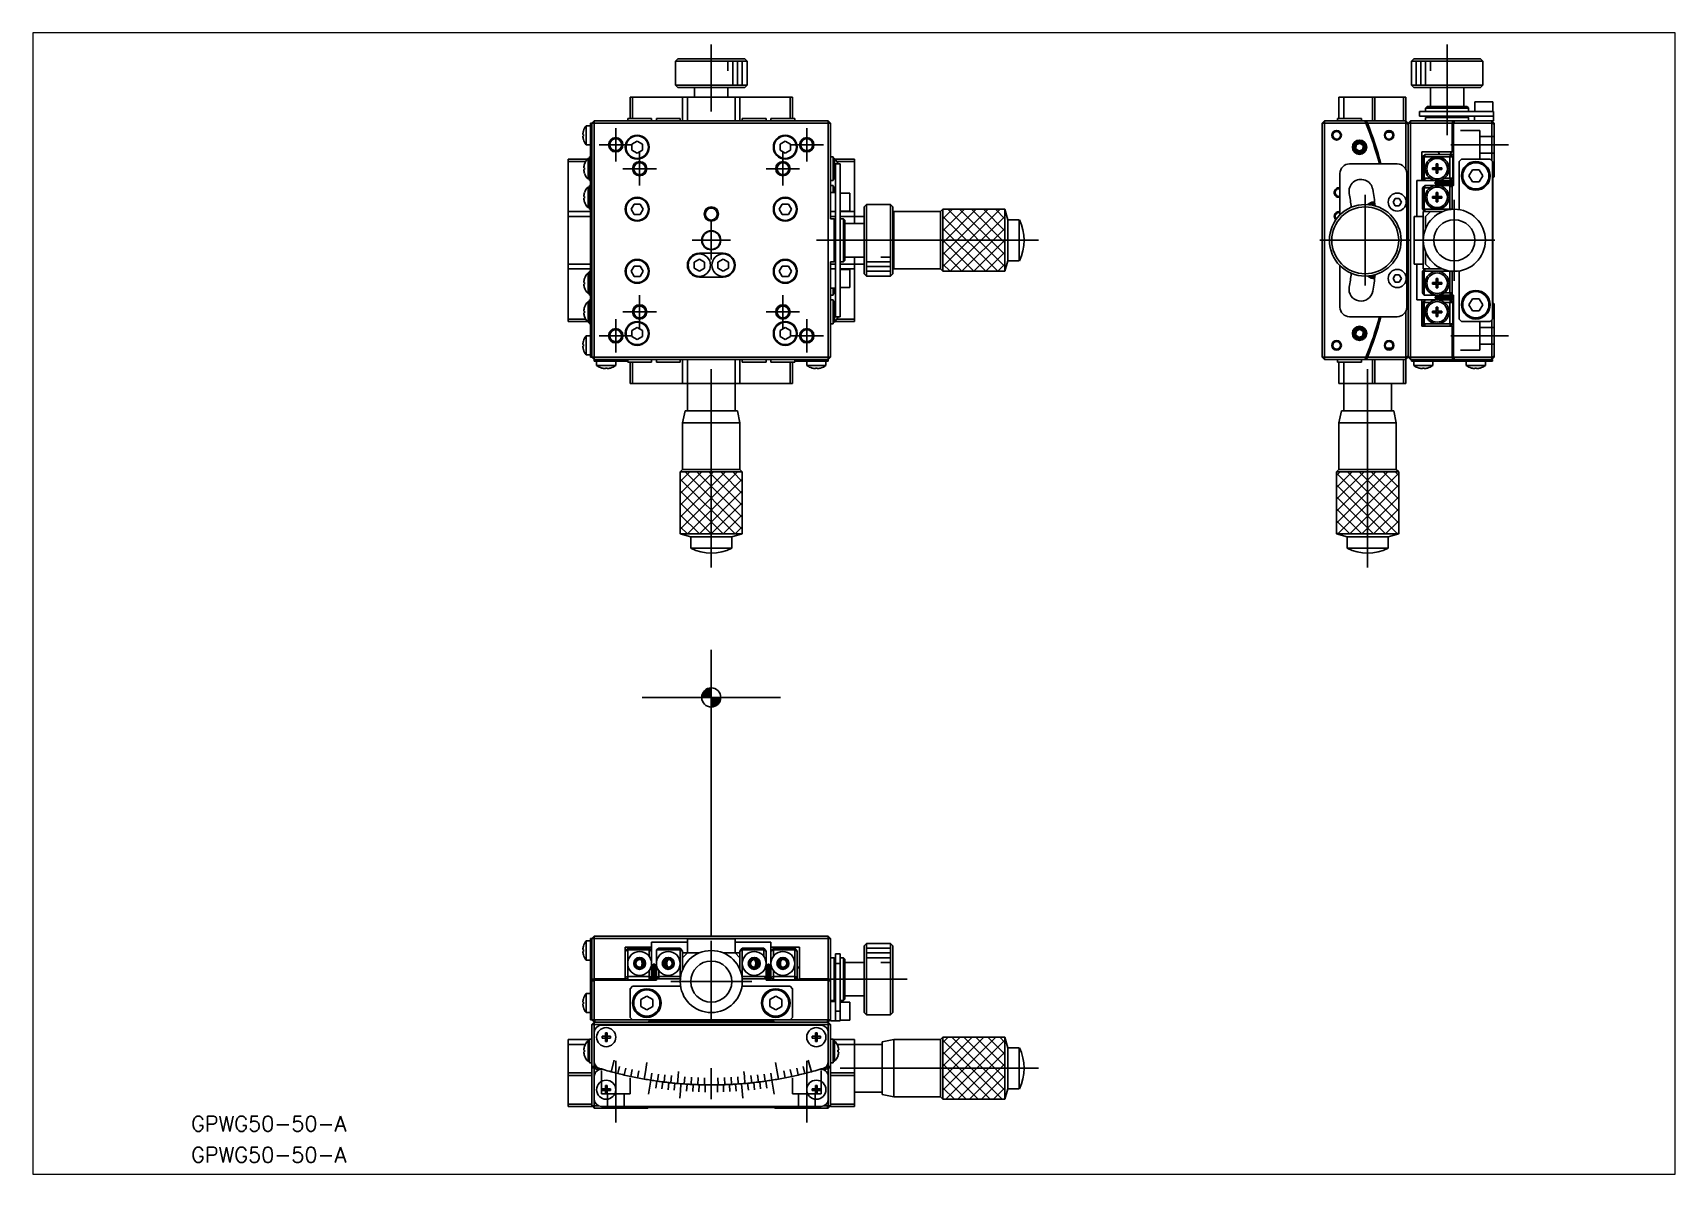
# Paper-space layout 'レイアウト1' of a CAD drawing. Extents: x 1.12 to 10.1, y 0.78 to 7.02.
# The model-space entities are those that its viewports show. They can reach past a viewport. Long polylines and large blocks are cut down to what shows.
import ezdxf

# ---------------------------------------------------------------- set-up
doc = ezdxf.new("R2010")
doc.units = 0
doc.header["$MEASUREMENT"] = 0
doc.linetypes.add('CENTER', pattern=[17.5, 13, -1.5, 1.5, -1.5])
doc.linetypes.add('DASHED', pattern=[3.5, 2, -1.5])
doc.layers.get('0').update_dxf_attribs({"linetype": 'CONTINUOUS'})
doc.layers.get('DEFPOINTS').update_dxf_attribs({"linetype": 'CONTINUOUS'})
doc.layers.add('CENTER', color=1, linetype='CENTER')
doc.styles.get("Standard").update_dxf_attribs({"font": 'txt.shx', "bigfont": '@extfont2.shx'})

psp = doc.layouts.new('レイアウト1')

msp = doc.modelspace()

# ---------------------------------------------------------------- texts
at = {"color": 7}
for p in [(-82.03, 70.51), (-82.03, 63.99)]:
    msp.add_text('GPWG50-50-A', height=3.2, dxfattribs=at).set_placement(p)

# ---------------------------------------------------------------- linework, layer by layer
at = {"color": 7, "linetype": 'Continuous'}
for p, q in [((19.89, 295.13), (19.39, 294.63)), ((34.39, 294.63), (19.39, 294.63)), ((19.39, 294.63), (19.39, 289.63)), ((19.89, 295.13), (33.89, 295.13)), ((19.89, 295.13), (33.89, 295.13)), ((34.39, 294.63), (33.89, 295.13)), ((34.39, 289.63), (34.39, 294.63)), ((173.98, 295.13), (173.48, 294.63)), ((180.98, 294.63), (173.48, 294.63)), ((173.48, 294.63), (173.48, 289.63)), ((173.98, 295.13), (180.98, 295.13)), ((180.98, 295.13), (187.98, 295.13)), ((188.48, 294.63), (180.98, 294.63)), ((188.48, 294.63), (187.98, 295.13)), ((188.48, 289.63), (188.48, 294.63)), ((19.39, 289.63), (34.39, 289.63)), ((19.39, 289.63), (19.89, 289.13)), ((33.89, 289.13), (19.89, 289.13)), ((23.39, 289.13), (23.39, 287.13)), ((30.39, 287.13), (30.39, 289.13)), ((33.89, 289.13), (34.39, 289.63)), ((173.48, 289.63), (180.98, 289.63)), ((173.48, 289.63), (173.98, 289.13)), ((180.98, 289.13), (173.98, 289.13)), ((177.48, 289.13), (177.48, 285.13)), ((180.98, 289.63), (188.48, 289.63)), ((187.98, 289.13), (180.98, 289.13)), ((184.48, 285.13), (184.48, 289.13)), ((187.98, 289.13), (188.48, 289.63)), ((9.89, 282.63), (9.89, 287.13)), ((9.89, 287.13), (10.39, 287.13)), ((10.39, 287.13), (10.39, 282.63)), ((10.39, 287.13), (20.89, 287.13)), ((20.89, 282.13), (20.89, 287.13)), ((20.89, 287.13), (21.89, 287.13)), ((21.89, 287.13), (21.89, 282.13)), ((21.89, 287.13), (31.89, 287.13)), ((31.89, 282.13), (31.89, 287.13)), ((31.89, 287.13), (32.89, 287.13)), ((32.89, 287.13), (32.89, 282.13)), ((32.89, 287.13), (43.39, 287.13)), ((43.39, 282.63), (43.39, 287.13)), ((43.39, 287.13), (43.89, 287.13)), ((43.89, 287.13), (43.89, 282.63)), ((158.33, 287.13), (159.33, 287.13)), ((158.33, 282.63), (158.33, 287.13)), ((159.33, 287.13), (165.33, 287.13)), ((159.33, 287.13), (159.33, 282.63)), ((165.33, 282.13), (165.33, 287.13)), ((165.33, 287.13), (165.83, 287.13)), ((165.83, 287.13), (165.83, 282.13)), ((165.83, 287.13), (171.83, 287.13)), ((171.83, 282.13), (171.83, 287.13)), ((171.83, 287.13), (172.33, 287.13)), ((172.33, 287.13), (172.33, 282.13)), ((190.58, 286.13), (186.78, 286.13)), ((186.78, 286.13), (186.78, 284.13)), ((190.58, 284.13), (190.58, 286.13)), ((1.89, 281.63), (2.39, 282.13)), ((2.39, 281.63), (2.39, 282.13)), ((2.39, 282.13), (51.39, 282.13)), ((14.39, 282.63), (9.39, 282.63)), ((9.39, 282.63), (9.39, 282.13)), ((14.39, 282.13), (14.39, 282.63)), ((20.39, 282.63), (15.39, 282.63)), ((15.39, 282.63), (15.39, 282.13)), ((20.39, 282.13), (20.39, 282.63)), ((38.39, 282.63), (33.39, 282.63)), ((33.39, 282.63), (33.39, 282.13)), ((38.39, 282.13), (38.39, 282.63)), ((44.39, 282.63), (39.39, 282.63)), ((39.39, 282.63), (39.39, 282.13)), ((44.39, 282.13), (44.39, 282.63)), ((51.39, 281.63), (51.39, 282.13)), ((51.89, 281.63), (51.39, 282.13)), ((154.83, 281.63), (155.33, 282.13)), ((154.83, 281.63), (155.33, 282.13)), ((155.33, 281.63), (155.33, 282.13)), ((155.33, 282.13), (163.75, 282.13)), ((156.05, 282.13), (155.33, 282.13)), ((155.39, 282.13), (156.05, 282.13)), ((155.39, 282.13), (156.05, 282.13)), ((156.05, 282.13), (157.17, 282.13)), ((156.05, 282.13), (157.17, 282.13)), ((157.17, 282.13), (156.05, 282.13)), ((157.17, 282.13), (163.75, 282.13)), ((157.66, 282.13), (157.17, 282.13)), ((157.17, 282.13), (157.66, 282.13)), ((163.03, 282.63), (158.03, 282.63)), ((158.03, 282.63), (158.03, 282.13)), ((158.33, 282.63), (158.03, 282.63)), ((158.03, 282.63), (158.03, 282.13)), ((163.03, 282.13), (163.03, 282.63)), ((163.75, 282.13), (164.07, 282.13)), ((164.07, 282.13), (172.33, 282.13)), ((172.33, 281.63), (172.33, 282.13)), ((172.83, 281.63), (172.33, 282.13)), ((173.33, 282.13), (172.83, 281.63)), ((173.33, 282.13), (172.83, 281.63)), ((173.33, 281.63), (173.33, 282.13)), ((173.33, 282.13), (182.19, 282.13)), ((174.98, 282.13), (173.33, 282.13)), ((175.18, 283.13), (175.18, 284.13)), ((175.18, 284.13), (177.18, 284.13)), ((177.18, 283.13), (175.18, 283.13)), ((176.78, 285.13), (176.48, 284.83)), ((180.98, 284.83), (176.48, 284.83)), ((176.48, 284.83), (176.48, 284.13)), ((176.78, 283.13), (176.48, 282.83)), ((180.98, 282.83), (176.48, 282.83)), ((176.48, 282.83), (176.48, 282.13)), ((176.78, 285.13), (180.98, 285.13)), ((188.68, 284.13), (177.18, 284.13)), ((177.18, 283.13), (188.68, 283.13)), ((180.98, 285.13), (185.18, 285.13)), ((185.48, 284.83), (180.98, 284.83)), ((185.48, 282.83), (180.98, 282.83)), ((182.19, 282.13), (182.5, 282.13)), ((182.5, 282.13), (182.98, 282.13)), ((182.98, 282.13), (190.33, 282.13)), ((185.48, 284.83), (185.18, 285.13)), ((185.48, 282.83), (185.18, 283.13)), ((185.48, 284.13), (185.48, 284.83)), ((185.48, 282.13), (185.48, 282.83)), ((186.68, 283.13), (186.68, 282.13)), ((188.68, 284.13), (190.68, 284.13)), ((190.68, 283.13), (188.68, 283.13)), ((190.33, 282.13), (190.68, 282.13)), ((190.33, 281.63), (190.33, 282.13)), ((190.33, 282.13), (190.83, 281.63)), ((190.68, 284.13), (190.68, 283.13)), ((190.68, 282.13), (190.68, 283.13)), ((0, 279.31), (0.12, 279.31)), ((0.12, 278.95), (0, 278.95)), ((0.12, 280.02), (0.12, 280.02)), ((0.12, 279.31), (0.12, 278.95)), ((0.69, 277.13), (0.69, 281.13)), ((1.59, 281.13), (0.69, 281.13)), ((1.59, 281.13), (0.69, 281.13)), ((1.59, 281.63), (1.89, 281.63)), ((1.59, 281.63), (1.89, 281.63)), ((1.59, 280.13), (1.59, 281.63)), ((1.59, 234.13), (1.59, 280.13)), ((1.89, 281.63), (2.39, 281.63)), ((1.89, 280.13), (1.89, 281.63)), ((1.89, 234.13), (1.89, 280.13)), ((1.89, 234.13), (1.89, 280.13)), ((51.39, 281.63), (2.39, 281.63)), ((2.39, 281.63), (2.39, 232.63)), ((51.39, 281.63), (51.89, 281.63)), ((51.39, 232.63), (51.39, 281.63)), ((51.89, 281.63), (51.89, 275.13)), ((154.83, 281.63), (155.33, 281.63)), ((154.83, 232.63), (154.83, 281.63)), ((163.95, 281.63), (155.33, 281.63)), ((155.33, 281.63), (155.33, 232.63)), ((172.33, 281.63), (164.28, 281.63)), ((169.34, 279.75), (168.32, 279.75)), ((172.33, 272.01), (172.33, 281.63)), ((172.33, 281.63), (172.83, 281.43)), ((172.83, 281.63), (172.83, 281.43)), ((173.33, 281.63), (172.83, 281.63)), ((172.83, 232.63), (172.83, 281.63)), ((172.83, 281.43), (172.83, 270.43)), ((182.03, 281.63), (173.33, 281.63)), ((173.33, 281.63), (173.33, 232.63)), ((182.03, 275.63), (182.03, 281.63)), ((182.34, 281.63), (182.34, 268.63)), ((190.33, 281.63), (182.34, 281.63)), ((190.33, 273.78), (190.33, 281.63)), ((190.33, 281.63), (190.83, 281.43)), ((190.83, 281.63), (190.83, 281.43)), ((190.83, 281.43), (190.83, 270.43)), ((0.12, 278.25), (0.12, 278.25)), ((0.69, 277.13), (1.59, 277.13)), ((0.69, 277.13), (1.59, 277.13)), ((10.29, 277.27), (11.39, 277.9)), ((10.29, 276), (10.29, 277.27)), ((11.39, 275.36), (10.29, 276)), ((11.39, 277.9), (12.49, 277.27)), ((12.49, 276), (11.39, 275.36)), ((12.49, 277.27), (12.49, 276)), ((41.29, 277.27), (42.39, 277.9)), ((41.29, 276), (41.29, 277.27)), ((42.39, 275.36), (41.29, 276)), ((42.39, 277.9), (43.49, 277.27)), ((43.49, 276), (42.39, 275.36)), ((43.49, 277.27), (43.49, 276)), ((51.89, 275.13), (51.89, 262.13)), ((161.85, 276.26), (161.92, 277.12)), ((162.56, 275.77), (161.85, 276.26)), ((161.92, 277.12), (162.7, 277.5)), ((163.34, 276.14), (162.56, 275.77)), ((162.7, 277.5), (163.41, 277.01)), ((163.41, 277.01), (163.34, 276.14)), ((182.03, 275.63), (175.69, 275.63)), ((175.69, 269.63), (175.69, 275.63)), ((176.39, 275.13), (175.85, 274.63)), ((176.19, 274.63), (176.39, 275.13)), ((176.39, 275.13), (181.66, 275.13)), ((178.98, 275.63), (179.23, 275.38)), ((179.23, 275.38), (179.48, 275.13)), ((181.48, 275.13), (181.73, 275.38)), ((181.52, 274.63), (181.66, 275.13)), ((181.58, 275.23), (181.68, 275.13)), ((182.18, 274.63), (181.66, 275.13)), ((181.66, 275.13), (182.34, 275.13)), ((181.73, 275.38), (181.98, 275.63)), ((182.34, 275.63), (182.03, 275.63)), ((-3.11, 274.13), (0.96, 274.13)), ((-3.11, 273.63), (-3.11, 274.13)), ((0.59, 273.63), (-3.11, 273.63)), ((-3.11, 263.13), (-3.11, 273.63)), ((0.2, 272.31), (0.36, 272.31)), ((0.36, 271.95), (0.2, 271.95)), ((0.36, 273.11), (0.36, 273.11)), ((0.36, 272.31), (0.36, 271.95)), ((1.1, 272.13), (1.1, 274.28)), ((1.39, 274.28), (1.1, 274.28)), ((1.1, 269.98), (1.1, 272.13)), ((1.39, 274.63), (1.39, 269.63)), ((1.59, 274.63), (1.39, 274.63)), ((52.39, 274.63), (51.89, 274.63)), ((52.39, 269.63), (52.39, 274.63)), ((52.68, 274.28), (52.39, 274.28)), ((52.68, 274.28), (52.68, 269.98)), ((52.83, 274.13), (56.89, 274.13)), ((52.89, 273.13), (53.89, 273.13)), ((52.89, 271.13), (52.89, 273.13)), ((56.89, 273.63), (53.19, 273.63)), ((53.89, 273.13), (53.89, 271.13)), ((56.89, 274.13), (56.89, 273.63)), ((56.89, 273.63), (56.89, 263.13)), ((160.53, 273.13), (170.53, 273.13)), ((176.19, 274.63), (175.85, 274.63)), ((175.85, 270.13), (175.85, 274.63)), ((178.88, 274.63), (176.19, 274.63)), ((176.19, 274.63), (176.19, 270.13)), ((177.91, 272.31), (178.7, 272.31)), ((177.91, 271.95), (177.91, 272.31)), ((178.7, 271.95), (177.91, 271.95)), ((178.68, 271.95), (178.68, 272.31)), ((178.7, 273.11), (179.06, 273.11)), ((178.7, 272.31), (178.7, 273.11)), ((178.7, 272.33), (179.06, 272.33)), ((178.7, 271.16), (178.7, 271.95)), ((179.06, 271.94), (178.7, 271.94)), ((181.52, 274.63), (178.88, 274.63)), ((179.06, 273.11), (179.06, 272.31)), ((179.06, 272.31), (179.85, 272.31)), ((179.06, 271.95), (179.06, 271.16)), ((179.85, 271.95), (179.06, 271.95)), ((179.08, 272.31), (179.08, 271.95)), ((179.85, 272.31), (179.85, 271.95)), ((181.52, 274.63), (182.18, 274.63)), ((181.52, 270.13), (181.52, 274.63)), ((182.18, 274.63), (182.18, 270.13)), ((182.34, 274.63), (182.18, 274.63)), ((183.98, 274.13), (183.48, 273.63)), ((183.48, 273.63), (183.48, 263.56)), ((189.98, 274.13), (183.98, 274.13)), ((185.54, 270.63), (186.26, 271.88)), ((186.26, 271.88), (187.7, 271.88)), ((187.7, 271.88), (188.42, 270.63)), ((190.48, 273.63), (189.98, 274.13)), ((190.48, 240.63), (190.48, 273.63)), ((0.36, 271.16), (0.36, 271.16)), ((1.1, 269.98), (1.39, 269.98)), ((1.1, 266.13), (1.1, 268.28)), ((1.39, 268.28), (1.1, 268.28)), ((1.39, 269.63), (1.59, 269.63)), ((1.39, 268.63), (1.39, 263.63)), ((1.59, 268.63), (1.39, 268.63)), ((51.89, 269.63), (52.39, 269.63)), ((52.39, 268.63), (51.89, 268.63)), ((52.39, 269.98), (52.68, 269.98)), ((52.39, 267.13), (52.39, 268.63)), ((52.68, 268.28), (52.39, 268.28)), ((52.68, 268.28), (52.68, 267.13)), ((52.89, 271.13), (52.89, 243.13)), ((53.89, 243.13), (53.89, 271.13)), ((158.53, 262.44), (158.53, 271.13)), ((172.53, 271.13), (172.53, 243.13)), ((172.53, 270.13), (172.83, 270.43)), ((175.69, 269.63), (174.63, 269.63)), ((174.63, 262.13), (174.63, 269.63)), ((176.39, 269.63), (175.69, 269.63)), ((176.39, 269.63), (175.85, 270.13)), ((176.19, 270.13), (175.85, 270.13)), ((175.85, 268.13), (176.39, 268.63)), ((176.39, 269.63), (176.19, 270.13)), ((176.19, 270.13), (177.38, 270.13)), ((176.19, 268.13), (176.39, 268.63)), ((178.07, 269.63), (176.39, 269.63)), ((176.39, 268.63), (178.07, 268.63)), ((178.15, 269.74), (178.07, 269.63)), ((178.88, 269.63), (178.07, 269.63)), ((178.88, 268.63), (178.07, 268.63)), ((178.07, 268.63), (178.15, 268.52)), ((178.44, 269.28), (179.2, 269.28)), ((178.44, 269.28), (178.44, 268.98)), ((179.2, 268.98), (178.44, 268.98)), ((179.06, 271.16), (178.7, 271.16)), ((179.99, 269.63), (178.88, 269.63)), ((179.83, 268.63), (178.88, 268.63)), ((178.98, 269.28), (178.98, 269.63)), ((178.98, 268.63), (178.98, 268.98)), ((182.11, 269.28), (179.2, 269.28)), ((182.11, 268.98), (179.2, 268.98)), ((179.83, 268.63), (179.69, 268.5)), ((179.99, 269.63), (179.77, 269.8)), ((179.83, 268.63), (181.5, 268.63)), ((181.66, 269.63), (179.99, 269.63)), ((180.29, 269.63), (180.03, 269.28)), ((180.03, 268.98), (180.04, 268.97)), ((180.04, 268.97), (180.37, 268.63)), ((180.04, 268.97), (180.37, 268.63)), ((180.04, 268.97), (180.04, 268.97)), ((180.38, 270.13), (181.52, 270.13)), ((181.52, 268.61), (181.5, 268.63)), ((181.5, 268.63), (182.03, 268.63)), ((181.52, 270.13), (182.18, 270.13)), ((181.52, 270.13), (181.66, 269.63)), ((181.52, 263.63), (181.52, 268.61)), ((182.03, 268.25), (181.52, 268.61)), ((181.66, 269.63), (182.18, 270.13)), ((182.34, 269.63), (181.66, 269.63)), ((182.34, 268.63), (182.03, 268.63)), ((182.03, 268.63), (182.03, 263.62)), ((182.11, 269.28), (182.34, 269.28)), ((182.34, 268.98), (182.11, 268.98)), ((182.18, 270.13), (182.34, 270.13)), ((182.34, 269.48), (182.19, 269.63)), ((182.26, 268.63), (182.34, 268.73)), ((186.26, 269.38), (185.54, 270.63)), ((187.7, 269.38), (186.26, 269.38)), ((188.42, 270.63), (187.7, 269.38)), ((190.53, 270.13), (190.83, 270.43)), ((190.53, 270.13), (190.53, 244.13)), ((0.2, 266.31), (0.36, 266.31)), ((0.36, 265.95), (0.2, 265.95)), ((0.36, 267.11), (0.36, 267.11)), ((0.36, 266.31), (0.36, 265.95)), ((0.36, 265.16), (0.36, 265.16)), ((1.1, 263.98), (1.1, 266.13)), ((52.89, 267.13), (51.89, 267.13)), ((55.89, 267.03), (53.89, 267.03)), ((55.89, 263.23), (55.89, 267.03)), ((169.66, 265.13), (170.1, 265.88)), ((170.1, 264.38), (169.66, 265.13)), ((170.1, 265.88), (170.96, 265.88)), ((170.96, 265.88), (171.4, 265.13)), ((171.4, 265.13), (170.96, 264.38)), ((175.85, 268.13), (176.19, 268.13)), ((175.85, 263.63), (175.85, 268.13)), ((176.19, 268.13), (176.19, 263.63)), ((177.38, 268.13), (176.19, 268.13)), ((177.91, 266.31), (178.7, 266.31)), ((177.91, 265.95), (177.91, 266.31)), ((178.7, 265.95), (177.91, 265.95)), ((178.68, 265.95), (178.68, 266.31)), ((178.7, 267.11), (179.06, 267.11)), ((178.7, 266.31), (178.7, 267.11)), ((178.7, 266.33), (179.06, 266.33)), ((178.7, 265.16), (178.7, 265.95)), ((179.06, 265.94), (178.7, 265.94)), ((179.06, 265.16), (178.7, 265.16)), ((179.06, 267.11), (179.06, 266.31)), ((179.06, 266.31), (179.85, 266.31)), ((179.06, 265.95), (179.06, 265.16)), ((179.85, 265.95), (179.06, 265.95)), ((179.08, 266.31), (179.08, 265.95)), ((179.85, 266.31), (179.85, 265.95)), ((-3.11, 263.13), (1.59, 263.13)), ((-3.11, 262.13), (-3.11, 263.13)), ((1.59, 262.13), (-3.11, 262.13)), ((-3.11, 252.13), (-3.11, 262.13)), ((1.1, 263.98), (1.39, 263.98)), ((1.39, 263.63), (1.59, 263.63)), ((10.12, 263.63), (10.76, 264.73)), ((10.76, 262.53), (10.12, 263.63)), ((10.76, 264.73), (12.03, 264.73)), ((12.03, 262.53), (10.76, 262.53)), ((12.03, 264.73), (12.66, 263.63)), ((12.66, 263.63), (12.03, 262.53)), ((41.12, 263.63), (41.76, 264.73)), ((41.76, 262.53), (41.12, 263.63)), ((41.76, 264.73), (43.03, 264.73)), ((43.03, 262.53), (41.76, 262.53)), ((43.03, 264.73), (43.66, 263.63)), ((43.66, 263.63), (43.03, 262.53)), ((51.89, 263.13), (52.89, 263.13)), ((51.89, 262.13), (51.89, 261.63)), ((52.89, 262.13), (51.89, 262.13)), ((52.59, 261.63), (51.89, 261.63)), ((52.59, 252.63), (52.59, 261.63)), ((52.89, 261.33), (52.59, 261.63)), ((53.89, 263.23), (55.89, 263.23)), ((53.89, 263.13), (56.89, 263.13)), ((56.89, 262.13), (53.89, 262.13)), ((54.59, 261.63), (53.89, 261.63)), ((54.59, 252.63), (54.59, 261.63)), ((54.89, 261.33), (54.59, 261.63)), ((56.89, 263.13), (56.89, 262.13)), ((56.89, 262.13), (56.89, 260.63)), ((58.89, 262.13), (56.89, 262.13)), ((59.39, 264.63), (58.89, 264.13)), ((58.89, 250.13), (58.89, 264.13)), ((59.39, 264.63), (59.39, 249.63)), ((64.39, 264.63), (59.39, 264.63)), ((64.39, 249.63), (64.39, 264.63)), ((64.89, 264.13), (64.39, 264.63)), ((64.89, 264.13), (64.89, 250.13)), ((64.89, 264.13), (64.89, 250.13)), ((65.14, 263.13), (64.89, 263.08)), ((65.14, 263.13), (65.14, 251.13)), ((74.89, 263.13), (65.14, 263.13)), ((75.39, 263.63), (74.89, 263.13)), ((74.89, 263.13), (74.89, 251.13)), ((75.39, 263.63), (75.39, 250.63)), ((88.39, 263.63), (75.39, 263.63)), ((88.39, 263.63), (88.39, 250.63)), ((88.98, 261.43), (88.39, 263.63)), ((88.98, 261.43), (88.98, 252.83)), ((91.39, 261.43), (88.98, 261.43)), ((91.39, 261.43), (91.39, 252.83)), ((165.49, 264.45), (165.6, 264.5)), ((165.6, 264.5), (165.77, 264.38)), ((170.96, 264.38), (170.1, 264.38)), ((174.63, 262.13), (174.1, 262.13)), ((174.1, 262.13), (174.1, 252.13)), ((174.63, 262.13), (175.98, 262.13)), ((175.85, 263.63), (176.19, 263.63)), ((175.85, 263.63), (176.39, 263.13)), ((175.98, 263.13), (175.98, 257.13)), ((177.48, 263.13), (175.98, 263.13)), ((176.39, 263.13), (176.19, 263.63)), ((176.19, 263.63), (178.88, 263.63)), ((177.48, 263.13), (176.48, 262.13)), ((176.48, 262.13), (176.48, 259.63)), ((179.98, 263.13), (177.48, 263.13)), ((178.88, 263.63), (181.52, 263.63)), ((181.54, 263.57), (181.52, 263.63)), ((182.03, 263.63), (181.52, 263.63)), ((54.89, 261.33), (54.89, 252.93)), ((54.89, 261.33), (54.89, 260.63)), ((58.89, 260.63), (54.89, 260.63)), ((175.98, 257.13), (175.98, 251.13)), ((176.48, 254.63), (176.48, 252.13)), ((-3.11, 252.13), (1.59, 252.13)), ((-3.11, 251.13), (-3.11, 252.13)), ((1.59, 251.13), (-3.11, 251.13)), ((-3.11, 240.63), (-3.11, 251.13)), ((10.12, 250.63), (10.76, 251.73)), ((10.76, 251.73), (12.03, 251.73)), ((12.03, 251.73), (12.66, 250.63)), ((23.29, 252.57), (24.39, 253.2)), ((23.29, 251.3), (23.29, 252.57)), ((24.39, 250.66), (23.29, 251.3)), ((24.39, 254.43), (29.39, 254.43)), ((24.39, 253.2), (25.49, 252.57)), ((25.49, 251.3), (24.39, 250.66)), ((25.49, 252.57), (25.49, 251.3)), ((28.29, 252.57), (29.39, 253.2)), ((28.29, 251.3), (28.29, 252.57)), ((29.39, 250.66), (28.29, 251.3)), ((29.39, 253.2), (30.49, 252.57)), ((30.49, 251.3), (29.39, 250.66)), ((30.49, 252.57), (30.49, 251.3)), ((41.12, 250.63), (41.76, 251.73)), ((41.76, 251.73), (43.03, 251.73)), ((43.03, 251.73), (43.66, 250.63)), ((51.89, 252.63), (51.89, 249.13)), ((51.89, 252.63), (52.59, 252.63)), ((51.89, 252.13), (52.89, 252.13)), ((52.89, 251.13), (51.89, 251.13)), ((52.59, 252.63), (52.89, 252.93)), ((53.89, 252.63), (54.59, 252.63)), ((53.89, 252.13), (56.89, 252.13)), ((56.89, 251.13), (53.89, 251.13)), ((54.59, 252.63), (54.89, 252.93)), ((54.89, 253.63), (54.89, 252.93)), ((54.89, 253.63), (58.89, 253.63)), ((56.89, 253.63), (56.89, 252.13)), ((56.89, 252.13), (56.89, 251.13)), ((56.89, 252.13), (58.89, 252.13)), ((56.89, 251.13), (56.89, 240.63)), ((64.89, 251.18), (65.14, 251.13)), ((65.14, 251.13), (74.89, 251.13)), ((74.89, 251.13), (75.39, 250.63)), ((88.39, 250.63), (88.98, 252.83)), ((88.98, 252.83), (91.39, 252.83)), ((158.53, 243.13), (158.53, 251.83)), ((174.63, 252.13), (174.1, 252.13)), ((174.1, 252.13), (175.98, 252.13)), ((174.1, 252.13), (174.63, 252.13)), ((174.63, 252.13), (174.63, 244.63)), ((174.63, 252.13), (175.98, 252.13)), ((174.63, 252.13), (175.98, 252.13)), ((176.39, 251.13), (175.85, 250.63)), ((177.48, 251.13), (175.98, 251.13)), ((176.19, 250.63), (176.39, 251.13)), ((176.48, 252.13), (177.48, 251.13)), ((177.48, 251.13), (179.98, 251.13)), ((0.2, 248.31), (0.36, 248.31)), ((0.36, 247.95), (0.2, 247.95)), ((0.36, 249.11), (0.36, 249.11)), ((0.36, 248.31), (0.36, 247.95)), ((1.1, 248.13), (1.1, 250.28)), ((1.39, 250.28), (1.1, 250.28)), ((1.1, 245.98), (1.1, 248.13)), ((1.39, 250.63), (1.39, 245.63)), ((1.59, 250.63), (1.39, 250.63)), ((10.76, 249.53), (10.12, 250.63)), ((12.03, 249.53), (10.76, 249.53)), ((12.66, 250.63), (12.03, 249.53)), ((29.39, 249.43), (24.39, 249.43)), ((41.76, 249.53), (41.12, 250.63)), ((43.03, 249.53), (41.76, 249.53)), ((43.66, 250.63), (43.03, 249.53)), ((51.89, 249.13), (51.89, 232.63)), ((55.89, 251.03), (53.89, 251.03)), ((55.89, 247.23), (55.89, 251.03)), ((58.89, 250.13), (59.39, 249.63)), ((59.39, 249.63), (64.39, 249.63)), ((64.39, 249.63), (64.89, 250.13)), ((75.39, 250.63), (88.39, 250.63)), ((165.46, 249.77), (165.41, 249.8)), ((165.64, 249.86), (165.46, 249.77)), ((169.66, 249.13), (170.1, 249.88)), ((170.1, 248.38), (169.66, 249.13)), ((170.1, 249.88), (170.96, 249.88)), ((170.96, 248.38), (170.1, 248.38)), ((170.96, 249.88), (171.4, 249.13)), ((171.4, 249.13), (170.96, 248.38)), ((176.19, 250.63), (175.85, 250.63)), ((175.85, 246.13), (175.85, 250.63)), ((178.88, 250.63), (176.19, 250.63)), ((176.19, 250.63), (176.19, 245.66)), ((177.91, 248.31), (178.7, 248.31)), ((177.91, 247.95), (177.91, 248.31)), ((178.7, 247.95), (177.91, 247.95)), ((178.68, 247.95), (178.68, 248.31)), ((178.7, 249.11), (179.06, 249.11)), ((178.7, 248.31), (178.7, 249.11)), ((178.7, 249.11), (178.7, 248.33)), ((178.7, 248.31), (178.7, 248.33)), ((178.7, 248.33), (179.06, 248.33)), ((178.7, 247.16), (178.7, 247.95)), ((178.7, 247.94), (178.7, 247.95)), ((178.7, 247.16), (178.7, 247.94)), ((179.06, 247.94), (178.7, 247.94)), ((181.52, 250.63), (178.88, 250.63)), ((179.06, 249.11), (179.06, 248.31)), ((179.06, 248.31), (179.85, 248.31)), ((179.06, 247.95), (179.06, 247.16)), ((179.85, 247.95), (179.06, 247.95)), ((179.08, 248.31), (179.08, 247.95)), ((179.85, 248.31), (179.85, 247.95)), ((181.52, 250.63), (181.54, 250.7)), ((181.52, 246.13), (181.52, 250.63)), ((181.52, 250.63), (182.03, 250.63)), ((182.03, 245.63), (182.03, 250.65)), ((183.48, 250.71), (183.48, 240.63)), ((0.36, 247.16), (0.36, 247.16)), ((1.1, 245.98), (1.39, 245.98)), ((1.1, 242.13), (1.1, 244.28)), ((1.39, 244.28), (1.1, 244.28)), ((1.39, 245.63), (1.59, 245.63)), ((1.39, 244.63), (1.39, 239.63)), ((1.59, 244.63), (1.39, 244.63)), ((51.89, 247.13), (52.89, 247.13)), ((51.89, 245.63), (52.39, 245.63)), ((52.39, 244.63), (51.89, 244.63)), ((52.39, 246.87), (52.39, 247.13)), ((52.39, 245.63), (52.39, 246.87)), ((52.39, 245.63), (52.39, 245.99)), ((52.39, 245.98), (52.68, 245.98)), ((52.39, 244.28), (52.39, 244.63)), ((52.39, 243.4), (52.39, 244.63)), ((52.68, 244.28), (52.39, 244.28)), ((52.68, 247.13), (52.68, 245.98)), ((52.68, 244.28), (52.68, 239.98)), ((53.89, 247.23), (55.89, 247.23)), ((175.69, 244.63), (174.63, 244.63)), ((174.63, 244.63), (175.69, 244.63)), ((174.63, 244.63), (176.39, 244.63)), ((175.69, 244.63), (175.69, 239.13)), ((175.69, 244.63), (176.39, 244.63)), ((175.69, 244.63), (176.39, 244.63)), ((176.19, 245.66), (175.85, 246.13)), ((175.85, 244.13), (176.39, 244.63)), ((176.19, 245.66), (176.22, 245.63)), ((176.19, 244.13), (176.39, 244.63)), ((177.9, 245.63), (176.22, 245.63)), ((176.39, 244.63), (178.07, 244.63)), ((177.9, 245.63), (178.05, 245.78)), ((177.9, 245.63), (178.88, 245.63)), ((178.07, 244.63), (178.88, 244.63)), ((178.07, 244.63), (178.15, 244.52)), ((178.44, 245.28), (179.2, 245.28)), ((178.44, 245.28), (178.44, 244.98)), ((179.2, 244.98), (178.44, 244.98)), ((179.06, 247.16), (178.7, 247.16)), ((178.88, 245.63), (179.99, 245.63)), ((178.88, 244.63), (179.99, 244.63)), ((178.98, 245.28), (178.98, 245.63)), ((178.98, 244.63), (178.98, 244.98)), ((179.2, 245.28), (182.11, 245.28)), ((179.2, 244.98), (182.11, 244.98)), ((179.99, 245.63), (179.77, 245.8)), ((179.77, 244.47), (179.99, 244.63)), ((181.66, 245.63), (179.99, 245.63)), ((179.99, 244.63), (181.66, 244.63)), ((180.04, 245.3), (180.03, 245.28)), ((180.03, 244.98), (180.29, 244.63)), ((180.37, 245.63), (180.04, 245.3)), ((180.37, 245.63), (180.04, 245.3)), ((180.38, 246.13), (181.52, 246.13)), ((181.52, 246.13), (181.66, 245.63)), ((181.52, 246.13), (182.03, 246.13)), ((181.66, 244.63), (181.52, 244.13)), ((181.66, 245.63), (182.03, 245.99)), ((182.03, 245.63), (181.66, 245.63)), ((182.18, 244.13), (181.66, 244.63)), ((181.66, 244.63), (182.34, 244.63)), ((182.34, 245.63), (182.03, 245.63)), ((182.11, 245.28), (182.34, 245.28)), ((182.34, 244.98), (182.11, 244.98)), ((182.19, 244.63), (182.34, 244.79)), ((182.34, 245.54), (182.26, 245.63)), ((182.34, 232.63), (182.34, 245.63)), ((185.54, 243.63), (186.26, 244.88)), ((186.26, 244.88), (187.7, 244.88)), ((187.7, 244.88), (188.42, 243.63)), ((0.2, 242.31), (0.36, 242.31)), ((0.36, 241.95), (0.2, 241.95)), ((0.36, 243.11), (0.36, 243.11)), ((0.36, 242.31), (0.36, 241.95)), ((0.36, 241.16), (0.36, 241.16)), ((1.1, 239.98), (1.1, 242.13)), ((52.39, 242.13), (52.39, 243.4)), ((52.39, 240.87), (52.39, 242.13)), ((52.39, 239.63), (52.39, 240.87)), ((52.89, 241.13), (52.89, 243.13)), ((53.89, 241.13), (52.89, 241.13)), ((53.89, 243.13), (53.89, 241.13)), ((170.53, 241.13), (160.53, 241.13)), ((172.33, 232.63), (172.33, 242.26)), ((172.83, 243.83), (172.53, 244.13)), ((172.83, 243.83), (172.83, 232.84)), ((175.85, 244.13), (176.19, 244.13)), ((175.85, 239.63), (175.85, 244.13)), ((176.19, 244.13), (176.19, 239.63)), ((177.38, 244.13), (176.19, 244.13)), ((177.91, 242.31), (178.7, 242.31)), ((177.91, 241.95), (177.91, 242.31)), ((178.7, 241.95), (177.91, 241.95)), ((178.68, 241.95), (178.68, 242.31)), ((178.7, 243.11), (179.06, 243.11)), ((178.7, 242.31), (178.7, 243.11)), ((178.7, 243.11), (178.7, 242.33)), ((178.7, 242.31), (178.7, 242.33)), ((178.7, 242.33), (179.06, 242.33)), ((178.7, 241.16), (178.7, 241.95)), ((178.7, 241.94), (178.7, 241.95)), ((178.7, 241.16), (178.7, 241.94)), ((179.06, 241.94), (178.7, 241.94)), ((179.06, 241.16), (178.7, 241.16)), ((179.06, 243.11), (179.06, 242.31)), ((179.06, 242.31), (179.85, 242.31)), ((179.06, 241.95), (179.06, 241.16)), ((179.85, 241.95), (179.06, 241.95)), ((179.08, 242.31), (179.08, 241.95)), ((179.85, 242.31), (179.85, 241.95)), ((181.52, 244.13), (180.38, 244.13)), ((181.52, 239.63), (181.52, 244.13)), ((182.18, 244.13), (181.52, 244.13)), ((182.18, 244.13), (182.18, 239.63)), ((182.34, 244.13), (182.18, 244.13)), ((186.26, 242.38), (185.54, 243.63)), ((187.7, 242.38), (186.26, 242.38)), ((188.42, 243.63), (187.7, 242.38)), ((190.83, 243.83), (190.53, 244.13)), ((190.83, 243.83), (190.83, 232.84)), ((-3.11, 240.63), (0.59, 240.63)), ((-3.11, 240.13), (-3.11, 240.63)), ((0.96, 240.13), (-3.11, 240.13)), ((1.1, 239.98), (1.39, 239.98)), ((1.39, 239.63), (1.59, 239.63)), ((10.29, 238.27), (11.39, 238.9)), ((10.29, 237), (10.29, 238.27)), ((11.39, 238.9), (12.49, 238.27)), ((12.49, 238.27), (12.49, 237)), ((41.29, 238.27), (42.39, 238.9)), ((41.29, 237), (41.29, 238.27)), ((42.39, 238.9), (43.49, 238.27)), ((43.49, 238.27), (43.49, 237)), ((51.89, 239.63), (52.39, 239.63)), ((52.39, 239.63), (52.39, 239.98)), ((52.39, 239.98), (52.68, 239.98)), ((56.89, 240.13), (52.83, 240.13)), ((53.19, 240.63), (56.89, 240.63)), ((56.89, 240.63), (56.89, 240.13)), ((161.85, 237.26), (161.92, 238.12)), ((161.92, 238.12), (162.7, 238.5)), ((162.7, 238.5), (163.41, 238.01)), ((163.41, 238.01), (163.34, 237.14)), ((182.03, 239.13), (175.69, 239.13)), ((175.69, 239.13), (176.39, 239.13)), ((175.69, 239.13), (176.39, 239.13)), ((175.85, 239.63), (176.19, 239.63)), ((175.85, 239.63), (176.39, 239.13)), ((176.39, 239.13), (176.19, 239.63)), ((176.19, 239.63), (178.88, 239.63)), ((178.88, 239.63), (181.52, 239.63)), ((181.66, 239.13), (181.52, 239.63)), ((182.18, 239.63), (181.52, 239.63)), ((181.66, 239.13), (182.18, 239.63)), ((182.03, 232.63), (182.03, 239.13)), ((182.34, 239.13), (182.03, 239.13)), ((182.18, 239.63), (182.34, 239.63)), ((183.48, 240.63), (183.98, 240.13)), ((183.98, 240.13), (189.98, 240.13)), ((189.98, 240.13), (190.48, 240.63)), ((190.33, 232.63), (190.33, 240.48)), ((0, 235.31), (0.12, 235.31)), ((0.12, 234.95), (0, 234.95)), ((0.12, 236.02), (0.12, 236.02)), ((0.12, 235.31), (0.12, 234.95)), ((0.12, 234.25), (0.12, 234.25)), ((0.69, 233.13), (0.69, 237.13)), ((1.59, 237.13), (0.69, 237.13)), ((1.59, 237.13), (0.69, 237.13)), ((1.59, 232.63), (1.59, 234.13)), ((1.89, 232.63), (1.89, 234.13)), ((11.39, 236.36), (10.29, 237)), ((12.49, 237), (11.39, 236.36)), ((42.39, 236.36), (41.29, 237)), ((43.49, 237), (42.39, 236.36)), ((162.56, 236.77), (161.85, 237.26)), ((163.34, 237.14), (162.56, 236.77)), ((168.32, 234.51), (169.34, 234.51)), ((0.69, 233.13), (1.59, 233.13)), ((0.69, 233.13), (1.59, 233.13)), ((1.89, 232.63), (1.59, 232.63)), ((1.89, 232.63), (1.59, 232.63)), ((1.89, 232.63), (2.39, 232.63)), ((1.89, 232.63), (2.39, 232.13)), ((2.39, 232.63), (51.39, 232.63)), ((2.39, 232.13), (2.39, 232.63)), ((51.39, 232.13), (2.39, 232.13)), ((2.39, 231.83), (2.39, 232.13)), ((2.39, 231.83), (2.39, 232.13)), ((3.89, 231.83), (2.39, 231.83)), ((2.89, 231.83), (2.89, 230.94)), ((2.89, 231.83), (2.89, 230.94)), ((6.89, 230.94), (2.89, 230.94)), ((9.39, 231.83), (3.89, 231.83)), ((6.89, 230.94), (6.89, 231.83)), ((6.89, 230.94), (6.89, 231.83)), ((9.39, 232.13), (9.39, 231.63)), ((9.39, 231.63), (11.89, 231.63)), ((9.89, 227.13), (9.89, 231.63)), ((10.39, 231.63), (10.39, 227.13)), ((11.89, 231.63), (14.39, 231.63)), ((14.39, 231.63), (14.39, 232.13)), ((15.39, 232.13), (15.39, 231.63)), ((15.39, 231.63), (17.89, 231.63)), ((17.89, 231.63), (20.39, 231.63)), ((20.39, 231.63), (20.39, 232.13)), ((20.89, 227.13), (20.89, 232.13)), ((21.89, 232.13), (21.89, 227.13)), ((31.89, 227.13), (31.89, 232.13)), ((32.89, 232.13), (32.89, 227.13)), ((33.39, 232.13), (33.39, 231.63)), ((33.39, 231.63), (35.89, 231.63)), ((33.39, 231.63), (38.39, 231.63)), ((35.89, 231.63), (34.64, 231.63)), ((37.14, 231.63), (34.64, 231.63)), ((35.89, 231.63), (38.39, 231.63)), ((37.14, 231.63), (35.89, 231.63)), ((38.39, 231.63), (38.39, 232.13)), ((39.39, 232.13), (39.39, 231.63)), ((39.39, 231.63), (41.89, 231.63)), ((39.39, 231.63), (44.39, 231.63)), ((41.89, 231.63), (40.64, 231.63)), ((43.14, 231.63), (40.64, 231.63)), ((41.89, 231.63), (44.39, 231.63)), ((43.14, 231.63), (41.89, 231.63)), ((43.39, 227.13), (43.39, 231.63)), ((43.89, 231.63), (43.89, 227.13)), ((44.39, 231.63), (44.39, 232.13)), ((49.89, 231.83), (44.39, 231.83)), ((46.89, 231.83), (46.89, 230.94)), ((46.89, 231.83), (46.89, 230.94)), ((50.89, 230.94), (46.89, 230.94)), ((51.39, 231.83), (49.89, 231.83)), ((50.89, 230.94), (50.89, 231.83)), ((50.89, 230.94), (50.89, 231.83)), ((51.39, 232.63), (51.89, 232.63)), ((51.39, 232.13), (51.39, 232.63)), ((51.39, 232.13), (51.89, 232.63)), ((51.39, 232.13), (51.39, 231.83)), ((51.39, 232.13), (51.39, 231.83)), ((154.83, 232.63), (155.33, 232.63)), ((155.33, 232.13), (154.83, 232.63)), ((155.33, 232.63), (163.95, 232.63)), ((155.33, 232.13), (155.33, 232.63)), ((163.75, 232.13), (155.33, 232.13)), ((158.03, 232.13), (158.03, 231.63)), ((158.03, 232.13), (158.03, 231.63)), ((158.03, 231.63), (163.03, 231.63)), ((158.03, 231.63), (158.33, 231.63)), ((158.33, 227.13), (158.33, 231.63)), ((159.33, 231.63), (159.33, 227.13)), ((163.03, 231.63), (163.03, 232.13)), ((164.07, 232.13), (163.75, 232.13)), ((172.33, 232.13), (164.07, 232.13)), ((164.28, 232.63), (172.33, 232.63)), ((165.33, 227.13), (165.33, 232.13)), ((165.83, 232.13), (165.83, 227.13)), ((171.83, 227.13), (171.83, 232.13)), ((172.33, 232.63), (172.83, 232.84)), ((172.33, 232.13), (172.33, 232.63)), ((172.33, 232.13), (172.83, 232.63)), ((172.33, 232.13), (172.33, 227.13)), ((172.83, 232.84), (172.83, 232.63)), ((173.33, 232.63), (172.83, 232.63)), ((172.83, 232.63), (173.33, 232.13)), ((173.33, 232.63), (182.03, 232.63)), ((173.33, 232.63), (173.33, 232.13)), ((174.98, 232.13), (173.33, 232.13)), ((173.48, 231.83), (173.48, 232.13)), ((174.98, 231.83), (173.48, 231.83)), ((173.98, 231.83), (173.98, 230.94)), ((175.98, 230.94), (173.98, 230.94)), ((181.08, 232.13), (174.98, 232.13)), ((181.08, 232.13), (174.98, 232.13)), ((181.08, 231.83), (174.98, 231.83)), ((177.98, 230.94), (175.98, 230.94)), ((177.98, 230.94), (177.98, 231.83)), ((181.08, 232.13), (182.19, 232.13)), ((182.19, 232.13), (181.08, 232.13)), ((182.52, 231.83), (181.08, 231.83)), ((182.19, 232.13), (182.5, 232.13)), ((182.5, 232.13), (182.19, 232.13)), ((182.34, 232.63), (190.33, 232.63)), ((182.98, 232.13), (182.5, 232.13)), ((182.71, 231.83), (182.52, 231.83)), ((182.71, 232.13), (182.71, 231.83)), ((184.21, 231.83), (182.71, 231.83)), ((184.21, 232.13), (182.98, 232.13)), ((188.98, 232.13), (184.21, 232.13)), ((188.98, 232.13), (184.21, 232.13)), ((188.98, 231.83), (184.21, 231.83)), ((184.98, 231.83), (184.98, 230.94)), ((186.98, 230.94), (184.98, 230.94)), ((188.98, 230.94), (186.98, 230.94)), ((190.33, 232.13), (188.98, 232.13)), ((190.48, 231.83), (188.98, 231.83)), ((188.98, 230.94), (188.98, 231.83)), ((190.33, 232.63), (190.83, 232.84)), ((190.83, 232.63), (190.33, 232.13)), ((190.33, 232.13), (190.33, 232.63)), ((190.33, 232.13), (190.48, 232.13)), ((190.48, 232.13), (190.48, 231.83)), ((190.83, 232.84), (190.83, 232.63)), ((4, 230.36), (4.01, 230.36)), ((4.71, 230.36), (5.07, 230.36)), ((4.71, 230.24), (4.71, 230.36)), ((5.07, 230.36), (5.07, 230.24)), ((5.78, 230.36), (5.78, 230.36)), ((10.39, 227.13), (9.89, 227.13)), ((20.89, 227.13), (10.39, 227.13)), ((21.89, 227.13), (20.89, 227.13)), ((31.89, 227.13), (21.89, 227.13)), ((21.89, 227.13), (21.89, 221.38)), ((32.89, 227.13), (31.89, 227.13)), ((31.89, 221.38), (31.89, 227.13)), ((43.39, 227.13), (32.89, 227.13)), ((43.89, 227.13), (43.39, 227.13)), ((48, 230.36), (48.01, 230.36)), ((48.71, 230.36), (49.07, 230.36)), ((48.71, 230.24), (48.71, 230.36)), ((49.07, 230.36), (49.07, 230.24)), ((49.78, 230.36), (49.78, 230.36)), ((159.33, 227.13), (158.33, 227.13)), ((165.33, 227.13), (159.33, 227.13)), ((159.33, 227.13), (159.33, 221.38)), ((165.83, 227.13), (165.33, 227.13)), ((171.83, 227.13), (165.83, 227.13)), ((169.33, 221.38), (169.33, 227.13)), ((172.33, 227.13), (171.83, 227.13)), ((175.09, 230.36), (175.09, 230.36)), ((175.8, 230.36), (176.16, 230.36)), ((175.8, 230.24), (175.8, 230.36)), ((176.16, 230.36), (176.16, 230.24)), ((176.87, 230.36), (176.87, 230.36)), ((186.09, 230.36), (186.09, 230.36)), ((186.8, 230.36), (187.16, 230.36)), ((186.8, 230.24), (186.8, 230.36)), ((187.16, 230.36), (187.16, 230.24)), ((187.87, 230.36), (187.87, 230.36)), ((21.39, 221.38), (20.89, 218.88)), ((32.39, 221.38), (21.39, 221.38)), ((32.89, 218.88), (32.39, 221.38)), ((158.83, 221.38), (158.33, 218.88)), ((169.83, 221.38), (158.83, 221.38)), ((170.33, 218.88), (169.83, 221.38)), ((32.89, 218.88), (20.89, 218.88)), ((20.89, 218.88), (20.89, 209.13)), ((32.89, 209.13), (32.89, 218.88)), ((170.33, 218.88), (158.33, 218.88)), ((158.33, 218.88), (158.33, 209.13)), ((170.33, 209.13), (170.33, 218.88)), ((20.89, 209.13), (20.39, 208.63)), ((33.39, 208.63), (20.39, 208.63)), ((20.39, 208.63), (20.39, 195.63)), ((32.89, 209.13), (20.89, 209.13)), ((33.39, 208.63), (32.89, 209.13)), ((33.39, 195.63), (33.39, 208.63)), ((158.33, 209.13), (157.83, 208.63)), ((170.83, 208.63), (157.83, 208.63)), ((157.83, 208.63), (157.83, 195.63)), ((170.33, 209.13), (158.33, 209.13)), ((170.83, 208.63), (170.33, 209.13)), ((170.83, 195.63), (170.83, 208.63)), ((33.39, 195.63), (20.39, 195.63)), ((20.39, 195.63), (22.59, 195.04)), ((31.19, 195.04), (22.59, 195.04)), ((22.59, 195.04), (22.59, 192.63)), ((31.19, 192.63), (22.59, 192.63)), ((31.19, 195.04), (33.39, 195.63)), ((31.19, 192.63), (31.19, 195.04)), ((170.83, 195.63), (157.83, 195.63)), ((157.83, 195.63), (160.03, 195.04)), ((168.63, 195.04), (160.03, 195.04)), ((160.03, 195.04), (160.03, 192.63)), ((168.63, 192.63), (160.03, 192.63)), ((168.63, 195.04), (170.83, 195.63)), ((168.63, 192.63), (168.63, 195.04)), ((0.69, 108.38), (0.69, 110.38)), ((1.59, 110.38), (0.69, 110.38)), ((1.59, 110.88), (1.89, 110.88)), ((1.59, 109.38), (1.59, 110.88)), ((1.89, 110.88), (2.39, 111.38)), ((1.89, 110.88), (2.39, 110.88)), ((1.89, 109.38), (1.89, 110.88)), ((2.39, 110.88), (2.39, 111.38)), ((2.39, 111.38), (51.39, 111.38)), ((2.39, 110.88), (2.39, 102.47)), ((51.39, 110.88), (2.39, 110.88)), ((21.89, 110.16), (14.39, 110.16)), ((14.39, 109.05), (14.39, 110.16)), ((14.39, 110.16), (14.39, 109.05)), ((14.39, 110.16), (14.39, 108.26)), ((31.89, 110.83), (21.89, 110.83)), ((21.89, 110.16), (21.89, 110.83)), ((21.89, 110.83), (21.89, 107.88)), ((21.89, 110.83), (21.89, 110.16)), ((21.89, 110.16), (21.89, 107.88)), ((21.89, 110.16), (21.89, 107.88)), ((31.89, 110.16), (31.89, 110.83)), ((31.89, 110.16), (39.39, 110.16)), ((31.89, 110.16), (31.89, 107.88)), ((39.39, 109.05), (39.39, 110.16)), ((51.39, 111.38), (51.89, 110.88)), ((51.39, 110.88), (51.39, 111.38)), ((51.39, 111.38), (51.89, 110.88)), ((51.39, 110.88), (51.89, 110.88)), ((51.39, 102.47), (51.39, 110.88)), ((51.89, 110.88), (51.89, 102.26)), ((51.89, 109.38), (51.89, 110.88)), ((0, 108.56), (0.12, 108.56)), ((0.12, 108.2), (0, 108.2)), ((0.12, 109.27), (0.12, 109.27)), ((0.12, 108.56), (0.12, 108.2)), ((0.12, 107.5), (0.12, 107.5)), ((0.69, 106.38), (0.69, 108.38)), ((1.59, 103.27), (1.59, 109.38)), ((1.89, 103.27), (1.89, 109.38)), ((1.89, 103.27), (1.89, 109.38)), ((14.39, 109.05), (8.89, 109.05)), ((8.89, 102.47), (8.89, 109.05)), ((8.89, 109.05), (8.89, 108.26)), ((8.89, 109.05), (8.89, 108.26)), ((9.39, 108.84), (8.89, 108.26)), ((8.89, 108.26), (9.39, 108.55)), ((9.39, 108.84), (9.39, 108.55)), ((9.39, 108.84), (13.89, 108.84)), ((9.39, 108.55), (9.39, 105.68)), ((13.89, 108.55), (9.39, 108.55)), ((13.89, 108.84), (14.39, 108.26)), ((13.89, 108.84), (13.89, 108.55)), ((13.89, 108.55), (14.39, 108.26)), ((13.89, 107.18), (13.89, 108.55)), ((14.39, 109.05), (14.39, 108.26)), ((14.39, 109.05), (14.39, 108.26)), ((14.39, 108.26), (14.39, 106.52)), ((15.44, 108.55), (15.39, 108.5)), ((15.39, 106.75), (15.39, 108.5)), ((15.39, 106.75), (15.39, 105.68)), ((15.39, 106.75), (15.55, 106.57)), ((15.44, 108.55), (15.89, 108.84)), ((20.39, 108.55), (15.44, 108.55)), ((15.89, 108.84), (20.39, 108.84)), ((20.39, 108.55), (20.39, 108.84)), ((20.89, 108.26), (20.39, 108.84)), ((20.39, 105.68), (20.39, 108.55)), ((20.39, 108.55), (20.89, 108.26)), ((20.89, 108.26), (20.89, 107.88)), ((21.89, 107.88), (20.89, 106.88)), ((20.89, 106.88), (20.89, 107.88)), ((21.89, 107.88), (20.89, 107.88)), ((20.89, 106.88), (20.89, 104.38)), ((24.39, 107.88), (21.89, 107.88)), ((31.89, 107.88), (29.39, 107.88)), ((32.89, 106.88), (31.89, 107.88)), ((32.89, 107.88), (31.89, 107.88)), ((33.39, 108.84), (32.89, 108.26)), ((32.89, 108.26), (33.39, 108.55)), ((32.89, 107.88), (32.89, 108.26)), ((32.89, 106.88), (32.89, 107.88)), ((32.89, 104.38), (32.89, 106.88)), ((33.39, 108.84), (33.39, 108.55)), ((33.39, 108.84), (37.89, 108.84)), ((33.39, 108.55), (33.39, 105.68)), ((37.89, 108.55), (33.39, 108.55)), ((37.89, 108.84), (38.39, 108.26)), ((37.89, 108.84), (37.89, 108.55)), ((37.89, 108.55), (38.39, 108.26)), ((37.89, 107.18), (37.89, 108.55)), ((38.39, 108.26), (38.39, 106.52)), ((39.39, 109.05), (45.39, 109.05)), ((39.39, 108.26), (39.39, 109.05)), ((39.39, 108.26), (39.89, 108.84)), ((39.39, 108.26), (39.89, 108.55)), ((39.39, 106.52), (39.39, 108.26)), ((39.89, 108.55), (39.89, 108.84)), ((39.89, 108.84), (44.39, 108.84)), ((44.39, 108.55), (39.89, 108.55)), ((39.89, 108.55), (39.89, 107.18)), ((44.39, 108.55), (44.39, 108.84)), ((44.89, 108.26), (44.39, 108.84)), ((44.39, 105.68), (44.39, 108.55)), ((44.39, 108.55), (44.89, 108.26)), ((44.89, 108.26), (44.89, 102.8)), ((45.39, 102.47), (45.39, 109.05)), ((52.59, 106.88), (51.89, 106.88)), ((52.59, 102.38), (52.59, 106.88)), ((52.89, 106.58), (52.59, 106.88)), ((52.89, 107.68), (53.89, 107.68)), ((52.89, 105.68), (52.89, 107.68)), ((53.89, 107.68), (53.89, 105.68)), ((54.59, 106.88), (53.89, 106.88)), ((54.59, 102.38), (54.59, 106.88)), ((54.89, 106.58), (54.59, 106.88)), ((59.39, 109.88), (58.89, 109.38)), ((58.89, 102.38), (58.89, 109.38)), ((59.39, 109.88), (59.39, 102.38)), ((64.39, 109.88), (59.39, 109.88)), ((64.39, 102.38), (64.39, 109.88)), ((64.89, 109.38), (64.39, 109.88)), ((64.89, 109.38), (64.89, 102.38)), ((0.69, 106.38), (1.59, 106.38)), ((1.59, 101.88), (1.59, 103.27)), ((1.89, 103.27), (1.89, 102.26)), ((1.89, 102.26), (1.89, 103.27)), ((9.39, 105.68), (9.39, 102.97)), ((13.89, 102.97), (13.89, 104.18)), ((14.22, 104.78), (14.39, 104.52)), ((14.39, 106.52), (14.27, 106.44)), ((14.39, 106.52), (14.39, 105.68)), ((14.39, 105.68), (14.39, 104.52)), ((14.39, 104.52), (14.39, 102.8)), ((14.39, 104.38), (14.74, 104.38)), ((14.74, 104.01), (14.39, 103.77)), ((14.74, 104.8), (14.74, 105.5)), ((15.04, 105.5), (14.74, 105.5)), ((14.74, 104.8), (14.74, 102.14)), ((15.04, 105.5), (15.04, 104.8)), ((15.04, 104.8), (15.04, 102.14)), ((15.04, 104.38), (15.39, 104.38)), ((15.05, 103.98), (15.04, 103.99)), ((15.39, 103.65), (15.05, 103.98)), ((15.39, 103.65), (15.05, 103.98)), ((15.39, 105.68), (15.39, 104.52)), ((15.39, 104.52), (15.56, 104.78)), ((15.39, 102.8), (15.39, 104.52)), ((15.89, 104.18), (15.89, 102.97)), ((17.58, 105.86), (17.57, 105.82)), ((17.57, 105.82), (17.57, 105.78)), ((17.57, 105.78), (17.57, 105.75)), ((17.57, 105.75), (17.57, 105.72)), ((17.57, 105.72), (17.57, 105.69)), ((17.57, 105.69), (17.57, 105.66)), ((17.57, 105.66), (17.57, 105.63)), ((17.57, 105.63), (17.57, 105.6)), ((17.57, 105.6), (17.57, 105.57)), ((17.57, 105.57), (17.58, 105.54)), ((17.59, 105.89), (17.58, 105.86)), ((17.58, 105.54), (17.58, 105.5)), ((17.58, 105.5), (17.59, 105.46)), ((17.6, 105.94), (17.59, 105.89)), ((17.59, 105.46), (17.6, 105.42)), ((17.61, 105.99), (17.6, 105.94)), ((17.6, 105.42), (17.61, 105.38)), ((17.63, 106.04), (17.61, 105.99)), ((17.61, 105.38), (17.63, 105.33)), ((17.65, 106.09), (17.63, 106.04)), ((17.63, 105.33), (17.64, 105.29)), ((17.64, 105.29), (17.66, 105.25)), ((17.66, 106.13), (17.65, 106.09)), ((17.68, 106.18), (17.66, 106.13)), ((17.66, 105.25), (17.68, 105.19)), ((17.71, 106.22), (17.68, 106.18)), ((17.68, 105.19), (17.71, 105.13)), ((17.73, 106.26), (17.71, 106.22)), ((17.71, 105.13), (17.75, 105.08)), ((17.76, 106.3), (17.73, 106.26)), ((17.75, 105.08), (17.77, 105.04)), ((17.78, 106.34), (17.76, 106.3)), ((17.77, 105.04), (17.79, 105.01)), ((17.81, 106.38), (17.78, 106.34)), ((17.79, 105.01), (17.82, 104.98)), ((17.84, 106.42), (17.81, 106.38)), ((17.82, 104.98), (17.85, 104.94)), ((17.88, 106.45), (17.84, 106.42)), ((17.85, 104.94), (17.88, 104.91)), ((17.91, 106.48), (17.88, 106.45)), ((17.88, 104.91), (17.91, 104.88)), ((20.39, 102.97), (20.39, 105.68)), ((33.39, 105.68), (33.39, 102.97)), ((35.9, 106.46), (35.87, 106.48)), ((35.87, 104.88), (35.91, 104.92)), ((35.93, 106.42), (35.9, 106.46)), ((35.91, 104.92), (35.94, 104.95)), ((35.96, 106.39), (35.93, 106.42)), ((35.94, 104.95), (35.97, 104.99)), ((35.99, 106.36), (35.96, 106.39)), ((35.97, 104.99), (36, 105.02)), ((36.01, 106.32), (35.99, 106.36)), ((36, 105.02), (36.03, 105.06)), ((36.04, 106.29), (36.01, 106.32)), ((36.03, 105.06), (36.05, 105.1)), ((36.07, 106.23), (36.04, 106.29)), ((36.05, 105.1), (36.08, 105.15)), ((36.1, 106.18), (36.07, 106.23)), ((36.08, 105.15), (36.1, 105.19)), ((36.13, 106.12), (36.1, 106.18)), ((36.1, 105.19), (36.12, 105.23)), ((36.12, 105.23), (36.14, 105.28)), ((36.14, 106.08), (36.13, 106.12)), ((36.16, 106.03), (36.14, 106.08)), ((36.14, 105.28), (36.16, 105.33)), ((36.17, 105.99), (36.16, 106.03)), ((36.16, 105.33), (36.17, 105.38)), ((36.18, 105.94), (36.17, 105.99)), ((36.17, 105.38), (36.18, 105.42)), ((36.19, 105.91), (36.18, 105.94)), ((36.18, 105.42), (36.2, 105.48)), ((36.2, 105.87), (36.19, 105.91)), ((36.21, 105.83), (36.2, 105.87)), ((36.2, 105.51), (36.21, 105.55)), ((36.2, 105.48), (36.2, 105.51)), ((36.21, 105.8), (36.21, 105.83)), ((36.21, 105.77), (36.21, 105.8)), ((36.22, 105.74), (36.21, 105.77)), ((36.21, 105.59), (36.22, 105.62)), ((36.21, 105.55), (36.21, 105.59)), ((36.22, 105.71), (36.22, 105.74)), ((36.22, 105.68), (36.22, 105.71)), ((36.22, 105.65), (36.22, 105.68)), ((36.22, 105.62), (36.22, 105.65)), ((38.39, 104.74), (38.26, 104.89)), ((38.39, 106.52), (38.27, 106.44)), ((38.39, 105.68), (38.39, 106.52)), ((38.39, 104.74), (38.39, 105.68)), ((38.39, 104.74), (38.39, 103.01)), ((38.39, 104.38), (38.74, 104.38)), ((38.73, 103.98), (38.39, 103.65)), ((38.73, 103.98), (38.39, 103.65)), ((38.74, 103.99), (38.73, 103.98)), ((38.73, 103.98), (38.73, 103.98)), ((38.74, 104.8), (38.74, 105.5)), ((39.04, 105.5), (38.74, 105.5)), ((38.74, 102.14), (38.74, 104.8)), ((39.04, 105.5), (39.04, 104.8)), ((39.04, 102.14), (39.04, 104.8)), ((39.04, 104.38), (39.39, 104.38)), ((39.39, 103.77), (39.04, 104.01)), ((39.39, 105.68), (39.39, 106.52)), ((39.51, 106.44), (39.39, 106.52)), ((39.39, 104.52), (39.39, 105.68)), ((39.39, 104.52), (39.56, 104.78)), ((39.39, 102.8), (39.39, 104.52)), ((39.89, 104.18), (39.89, 102.97)), ((44.39, 102.97), (44.39, 105.68)), ((45.14, 104.83), (44.89, 104.58)), ((45.39, 105.08), (45.14, 104.83)), ((52.89, 105.68), (52.89, 95.68)), ((53.89, 95.68), (53.89, 105.68)), ((54.89, 106.58), (54.89, 102.38)), ((58.89, 105.88), (54.89, 105.88)), ((1.59, 101.56), (1.59, 101.88)), ((1.59, 100.06), (1.59, 101.56)), ((1.89, 101.56), (1.59, 101.56)), ((1.59, 95.38), (1.59, 100.06)), ((1.89, 102.26), (1.89, 101.93)), ((1.89, 101.93), (1.89, 102.26)), ((1.89, 100.38), (1.89, 101.93)), ((1.89, 100.06), (1.89, 100.38)), ((1.89, 95.38), (1.89, 100.06)), ((1.89, 95.38), (1.89, 100.06)), ((2.39, 102.47), (8.89, 102.47)), ((2.39, 102.14), (2.39, 93.88)), ((2.39, 102.14), (15.39, 102.14)), ((8.89, 102.8), (9.39, 102.97)), ((8.89, 102.8), (9.39, 102.27)), ((8.89, 102.14), (8.89, 102.47)), ((9.39, 102.27), (9.39, 102.97)), ((9.39, 102.97), (13.89, 102.97)), ((13.89, 102.27), (9.39, 102.27)), ((9.39, 102.27), (9.39, 102.14)), ((10.39, 100.88), (9.89, 100.38)), ((9.89, 100.38), (9.89, 94.38)), ((20.47, 100.88), (10.39, 100.88)), ((13.89, 102.27), (13.89, 102.97)), ((14.39, 102.8), (13.89, 102.97)), ((13.89, 102.27), (14.39, 102.8)), ((13.89, 102.14), (13.89, 102.27)), ((14.39, 102.8), (14.39, 102.14)), ((15.89, 102.97), (15.39, 102.8)), ((15.39, 102.47), (15.39, 102.8)), ((15.39, 102.8), (15.71, 102.47)), ((15.39, 102.14), (15.39, 102.47)), ((15.39, 102.47), (20.42, 102.47)), ((15.89, 102.97), (20.39, 102.97)), ((15.89, 102.97), (15.89, 102.47)), ((20.39, 102.97), (20.39, 102.47)), ((20.39, 102.97), (20.48, 102.94)), ((33.31, 102.94), (33.39, 102.97)), ((43.39, 100.88), (33.31, 100.88)), ((38.39, 102.47), (33.37, 102.47)), ((33.39, 102.97), (38.35, 102.97)), ((33.39, 102.47), (33.39, 102.97)), ((38.02, 102.47), (38.35, 102.97)), ((38.35, 102.97), (38.39, 103.01)), ((38.39, 103.01), (38.39, 102.47)), ((38.39, 102.14), (38.39, 102.47)), ((51.39, 102.14), (38.39, 102.14)), ((39.89, 102.97), (39.39, 102.8)), ((39.39, 102.8), (39.89, 102.27)), ((39.39, 102.14), (39.39, 102.8)), ((39.89, 102.97), (39.89, 102.27)), ((39.89, 102.97), (44.39, 102.97)), ((44.39, 102.27), (39.89, 102.27)), ((39.89, 102.27), (39.89, 102.14)), ((43.89, 100.38), (43.39, 100.88)), ((43.89, 94.38), (43.89, 100.38)), ((44.39, 102.97), (44.39, 102.27)), ((44.39, 102.97), (44.89, 102.8)), ((44.39, 102.27), (44.89, 102.8)), ((44.39, 102.14), (44.39, 102.27)), ((44.89, 102.8), (44.89, 102.14)), ((44.89, 102.58), (45.14, 102.33)), ((45.14, 102.33), (45.33, 102.14)), ((45.39, 102.47), (51.39, 102.47)), ((45.39, 102.14), (45.39, 102.47)), ((51.39, 93.88), (51.39, 102.14)), ((51.89, 102.26), (51.89, 101.93)), ((51.89, 101.93), (51.89, 100.38)), ((51.89, 100.38), (51.89, 93.88)), ((52.59, 97.88), (52.59, 102.38)), ((54.59, 97.88), (54.59, 102.38)), ((54.89, 102.38), (54.89, 98.18)), ((58.89, 95.38), (58.89, 102.38)), ((59.39, 102.38), (59.39, 94.88)), ((64.39, 94.88), (64.39, 102.38)), ((64.89, 102.38), (64.89, 95.38)), ((0, 97.56), (0.12, 97.56)), ((0.12, 97.2), (0, 97.2)), ((0.12, 98.27), (0.12, 98.27)), ((0.12, 97.56), (0.12, 97.2)), ((0.12, 96.5), (0.12, 96.5)), ((0.69, 97.38), (0.69, 99.38)), ((1.59, 99.38), (0.69, 99.38)), ((0.69, 95.38), (0.69, 97.38)), ((12.14, 98.11), (13.39, 98.83)), ((12.14, 96.66), (12.14, 98.11)), ((13.39, 95.94), (12.14, 96.66)), ((13.39, 98.83), (14.64, 98.11)), ((14.64, 96.66), (13.39, 95.94)), ((14.64, 98.11), (14.64, 96.66)), ((39.14, 98.11), (40.39, 98.83)), ((39.14, 96.66), (39.14, 98.11)), ((40.39, 95.94), (39.14, 96.66)), ((40.39, 98.83), (41.64, 98.11)), ((41.64, 96.66), (40.39, 95.94)), ((41.64, 98.11), (41.64, 96.66)), ((51.89, 97.88), (52.59, 97.88)), ((52.89, 97.68), (51.89, 97.68)), ((52.59, 97.88), (52.89, 98.18)), ((53.89, 97.88), (54.59, 97.88)), ((55.89, 97.58), (53.89, 97.58)), ((54.59, 97.88), (54.89, 98.18)), ((54.89, 98.88), (58.89, 98.88)), ((55.89, 93.78), (55.89, 97.58)), ((0.69, 95.38), (1.59, 95.38)), ((1.59, 93.88), (1.59, 95.38)), ((1.89, 93.88), (1.59, 93.88)), ((1.89, 93.88), (1.89, 95.38)), ((1.89, 93.88), (2.39, 93.88)), ((2.39, 93.38), (1.89, 93.88)), ((2.39, 93.38), (1.89, 92.88)), ((1.89, 92.88), (2.39, 92.88)), ((1.89, 84.19), (1.89, 92.88)), ((2.39, 93.88), (2.6, 93.38)), ((2.39, 93.88), (10.39, 93.88)), ((2.6, 93.38), (2.39, 93.38)), ((2.39, 93.38), (51.39, 93.38)), ((2.39, 93.38), (2.39, 92.88)), ((2.39, 92.88), (2.39, 91.23)), ((51.39, 92.88), (2.39, 92.88)), ((13.59, 93.38), (2.6, 93.38)), ((9.89, 94.38), (10.39, 93.88)), ((10.39, 93.88), (43.39, 93.88)), ((13.59, 93.38), (13.89, 93.68)), ((39.89, 93.68), (13.89, 93.68)), ((39.89, 93.68), (40.19, 93.38)), ((51.18, 93.38), (40.19, 93.38)), ((43.39, 93.88), (43.89, 94.38)), ((43.39, 93.88), (51.39, 93.88)), ((51.39, 93.88), (51.18, 93.38)), ((51.39, 93.38), (51.18, 93.38)), ((51.39, 93.88), (51.89, 93.88)), ((51.89, 93.88), (51.39, 93.38)), ((51.39, 93.38), (51.39, 92.88)), ((51.89, 92.88), (51.39, 93.38)), ((51.89, 92.88), (51.39, 93.38)), ((51.39, 91.23), (51.39, 92.88)), ((51.89, 92.88), (51.39, 92.88)), ((51.89, 93.88), (51.89, 93.68)), ((51.89, 93.68), (52.89, 93.68)), ((51.89, 92.88), (51.89, 84.19)), ((51.89, 91.59), (51.89, 92.88)), ((52.89, 93.68), (52.89, 95.68)), ((53.89, 93.68), (52.89, 93.68)), ((53.89, 95.68), (53.89, 93.68)), ((53.89, 93.78), (55.89, 93.78)), ((58.89, 95.38), (59.39, 94.88)), ((59.39, 94.88), (64.39, 94.88)), ((64.39, 94.88), (64.89, 95.38)), ((-3.11, 88.73), (-3.11, 89.73)), ((-3.11, 89.73), (1.39, 89.73)), ((1.1, 85.18), (1.1, 89.48)), ((1.39, 89.48), (1.1, 89.48)), ((1.39, 89.83), (1.39, 84.83)), ((1.89, 89.83), (1.39, 89.83)), ((2.39, 91.23), (2.39, 85.13)), ((49.89, 92.73), (3.89, 92.73)), ((4.01, 90.41), (4.71, 90.41)), ((4.01, 90.05), (4.01, 90.41)), ((4.71, 90.05), (4.01, 90.05)), ((4.71, 91.12), (5.07, 91.12)), ((4.71, 90.41), (4.71, 91.12)), ((4.71, 91.12), (4.71, 90.41)), ((4.72, 90.4), (4.71, 90.41)), ((4.72, 90.06), (4.71, 90.05)), ((4.71, 89.35), (4.71, 90.05)), ((4.71, 89.35), (4.71, 90.05)), ((4.72, 90.4), (5.06, 90.4)), ((4.72, 90.06), (4.72, 90.4)), ((5.06, 90.06), (4.72, 90.06)), ((5.06, 90.4), (5.07, 90.41)), ((5.06, 90.4), (5.06, 90.06)), ((5.06, 90.06), (5.07, 90.05)), ((5.07, 91.12), (5.07, 90.41)), ((5.07, 90.41), (5.78, 90.41)), ((5.07, 90.05), (5.07, 89.35)), ((5.78, 90.05), (5.07, 90.05)), ((5.78, 90.41), (5.78, 90.05)), ((48.01, 90.41), (48.71, 90.41)), ((48.01, 90.05), (48.01, 90.41)), ((48.71, 90.05), (48.01, 90.05)), ((48.71, 91.12), (49.07, 91.12)), ((48.71, 90.41), (48.71, 91.12)), ((48.71, 91.12), (48.71, 90.41)), ((48.72, 90.4), (48.71, 90.41)), ((48.72, 90.06), (48.71, 90.05)), ((48.71, 89.35), (48.71, 90.05)), ((48.71, 89.35), (48.71, 90.05)), ((48.72, 90.4), (49.06, 90.4)), ((48.72, 90.06), (48.72, 90.4)), ((49.06, 90.06), (48.72, 90.06)), ((49.06, 90.4), (49.07, 90.41)), ((49.06, 90.4), (49.06, 90.06)), ((49.06, 90.06), (49.07, 90.05)), ((49.07, 91.12), (49.07, 90.41)), ((49.07, 90.41), (49.78, 90.41)), ((49.07, 90.05), (49.07, 89.35)), ((49.78, 90.05), (49.07, 90.05)), ((49.78, 90.41), (49.78, 90.05)), ((51.39, 85.13), (51.39, 91.23)), ((51.39, 85.13), (51.39, 91.23)), ((51.89, 91.59), (51.89, 92.12)), ((51.89, 91.59), (51.89, 92.12)), ((51.89, 90.52), (51.89, 91.59)), ((51.89, 90.52), (51.89, 91.59)), ((51.89, 90.52), (51.89, 91.59)), ((51.89, 90.23), (51.89, 90.52)), ((51.89, 90.23), (51.89, 90.52)), ((51.89, 84.19), (51.89, 90.52)), ((52.39, 89.83), (51.89, 89.83)), ((52.39, 89.83), (51.89, 89.83)), ((52.39, 84.83), (52.39, 89.83)), ((52.39, 89.73), (56.89, 89.73)), ((52.68, 89.48), (52.39, 89.48)), ((52.68, 89.48), (52.68, 85.18)), ((56.89, 89.73), (56.89, 88.73)), ((65.14, 89.73), (62.64, 89.23)), ((65.14, 89.73), (65.14, 77.73)), ((74.89, 89.73), (65.14, 89.73)), ((75.39, 90.23), (74.89, 89.73)), ((74.89, 89.73), (74.89, 77.73)), ((75.39, 90.23), (75.39, 77.23)), ((88.39, 90.23), (75.39, 90.23)), ((88.39, 90.23), (88.39, 77.23)), ((88.98, 88.03), (88.39, 90.23)), ((-3.11, 82.73), (-3.11, 88.73)), ((0.54, 88.73), (-3.11, 88.73)), ((0.2, 87.51), (0.36, 87.51)), ((0.36, 87.15), (0.2, 87.15)), ((0.36, 88.31), (0.36, 88.31)), ((0.36, 87.51), (0.36, 87.15)), ((0.36, 86.36), (0.36, 86.36)), ((5.07, 89.35), (4.71, 89.35)), ((49.07, 89.35), (48.71, 89.35)), ((56.89, 88.73), (53.25, 88.73)), ((53.42, 88.31), (53.43, 88.31)), ((53.42, 87.51), (53.58, 87.51)), ((53.42, 87.15), (53.42, 87.51)), ((53.58, 87.15), (53.42, 87.15)), ((53.43, 86.36), (53.42, 86.36)), ((56.89, 88.73), (56.89, 82.73)), ((62.64, 88.73), (56.89, 88.73)), ((62.64, 89.23), (62.64, 78.23)), ((88.98, 88.03), (88.98, 79.43)), ((91.39, 88.03), (88.98, 88.03)), ((91.39, 88.03), (91.39, 79.43)), ((-3.11, 82.73), (1.89, 82.73)), ((-3.11, 82.23), (-3.11, 82.73)), ((1.1, 85.18), (1.39, 85.18)), ((1.39, 84.83), (1.89, 84.83)), ((1.89, 84.19), (1.89, 83.87)), ((1.89, 75.88), (1.89, 83.87)), ((2.39, 85.13), (2.39, 84.03)), ((2.39, 83.71), (2.39, 82.01)), ((51.39, 84.03), (51.39, 85.13)), ((51.39, 82.01), (51.39, 83.71)), ((51.89, 84.83), (52.39, 84.83)), ((51.89, 83.87), (51.89, 84.19)), ((51.89, 83.87), (51.89, 75.88)), ((51.89, 82.73), (56.89, 82.73)), ((52.39, 85.18), (52.68, 85.18)), ((56.89, 82.73), (56.89, 82.23)), ((1.89, 82.23), (-3.11, 82.23)), ((-3.11, 76.23), (-3.11, 82.23)), ((2.39, 82.01), (2.39, 77.23)), ((4.01, 79.41), (4.71, 79.41)), ((4.01, 79.05), (4.01, 79.41)), ((4.71, 80.12), (5.07, 80.12)), ((4.71, 79.41), (4.71, 80.12)), ((4.72, 79.4), (4.71, 79.41)), ((4.72, 79.4), (5.06, 79.4)), ((4.72, 79.06), (4.72, 79.4)), ((5.06, 79.4), (5.07, 79.41)), ((5.06, 79.4), (5.06, 79.06)), ((5.07, 80.12), (5.07, 79.41)), ((5.07, 79.41), (5.78, 79.41)), ((5.78, 79.41), (5.78, 79.05)), ((48.01, 79.41), (48.71, 79.41)), ((48.01, 79.05), (48.01, 79.41)), ((48.71, 80.12), (49.07, 80.12)), ((48.71, 79.41), (48.71, 80.12)), ((48.72, 79.4), (48.71, 79.41)), ((48.72, 79.06), (48.72, 79.4)), ((48.72, 79.4), (49.06, 79.4)), ((49.06, 79.4), (49.07, 79.41)), ((49.06, 79.4), (49.06, 79.06)), ((49.07, 80.12), (49.07, 79.41)), ((49.07, 79.41), (49.78, 79.41)), ((49.78, 79.41), (49.78, 79.05)), ((51.39, 77.23), (51.39, 82.01)), ((56.89, 82.23), (51.89, 82.23)), ((56.89, 82.23), (56.89, 76.23)), ((88.39, 77.23), (88.98, 79.43)), ((88.98, 79.43), (91.39, 79.43)), ((-3.11, 76.23), (1.89, 76.23)), ((-3.11, 75.73), (-3.11, 76.23)), ((1.89, 75.73), (-3.11, 75.73)), ((1.89, 75.88), (1.89, 75.73)), ((2.39, 75.38), (1.89, 75.88)), ((2.39, 75.88), (1.89, 75.88)), ((2.39, 77.23), (2.39, 75.88)), ((2.39, 75.38), (2.39, 75.88)), ((2.39, 75.88), (3.24, 75.88)), ((3.89, 75.73), (49.89, 75.73)), ((4.71, 79.05), (4.01, 79.05)), ((4.72, 79.06), (4.71, 79.05)), ((4.71, 78.35), (4.71, 79.05)), ((5.07, 78.35), (4.71, 78.35)), ((5.06, 79.06), (4.72, 79.06)), ((5.06, 79.06), (5.07, 79.05)), ((5.07, 79.05), (5.07, 78.35)), ((5.78, 79.05), (5.07, 79.05)), ((13.59, 75.38), (13.89, 75.68)), ((39.89, 75.68), (13.89, 75.68)), ((39.89, 75.68), (40.19, 75.38)), ((48.71, 79.05), (48.01, 79.05)), ((48.72, 79.06), (48.71, 79.05)), ((48.71, 78.35), (48.71, 79.05)), ((49.07, 78.35), (48.71, 78.35)), ((49.06, 79.06), (48.72, 79.06)), ((49.06, 79.06), (49.07, 79.05)), ((49.07, 79.05), (49.07, 78.35)), ((49.78, 79.05), (49.07, 79.05)), ((50.55, 75.88), (51.39, 75.88)), ((51.18, 75.38), (51.39, 75.88)), ((51.39, 75.88), (51.39, 77.23)), ((51.39, 75.88), (51.89, 75.88)), ((51.89, 75.88), (51.39, 75.38)), ((51.89, 76.23), (56.89, 76.23)), ((51.89, 75.73), (51.89, 75.88)), ((56.89, 75.73), (51.89, 75.73)), ((56.89, 78.73), (62.64, 78.73)), ((56.89, 76.23), (56.89, 75.73)), ((62.64, 78.23), (65.14, 77.73)), ((65.14, 77.73), (74.89, 77.73)), ((74.89, 77.73), (75.39, 77.23)), ((75.39, 77.23), (88.39, 77.23)), ((13.59, 75.38), (2.39, 75.38)), ((18.89, 75.53), (13.74, 75.53)), ((34.89, 75.53), (18.89, 75.53)), ((40.04, 75.53), (34.89, 75.53)), ((51.18, 75.38), (40.19, 75.38)), ((51.39, 75.38), (51.18, 75.38))]:
    msp.add_line(p, q, dxfattribs=at)
at = {"color": 3, "linetype": 'Continuous'}
for p, q in [((30.39, 292.63), (30.39, 294.63)), ((31.39, 289.63), (31.39, 294.63)), ((32.39, 289.63), (32.39, 294.63)), ((33.39, 289.63), (33.39, 294.63)), ((174.48, 294.63), (174.48, 289.63)), ((175.48, 294.63), (175.48, 289.63)), ((176.48, 294.63), (176.48, 289.63)), ((177.48, 294.63), (177.48, 292.63)), ((75.39, 261.63), (77.39, 263.63)), ((75.39, 259.13), (79.89, 263.63)), ((75.39, 256.63), (82.39, 263.63)), ((75.39, 254.13), (84.89, 263.63)), ((75.39, 251.63), (87.39, 263.63)), ((75.39, 262.13), (86.89, 250.63)), ((76.39, 263.63), (88.39, 251.63)), ((76.89, 250.63), (88.39, 262.13)), ((78.89, 263.63), (88.39, 254.13)), ((81.39, 263.63), (88.39, 256.63)), ((83.89, 263.63), (88.39, 259.13)), ((86.39, 263.63), (88.39, 261.63)), ((75.39, 259.63), (84.39, 250.63)), ((79.39, 250.63), (88.39, 259.63)), ((75.39, 257.13), (81.89, 250.63)), ((75.39, 254.63), (79.39, 250.63)), ((81.89, 250.63), (88.39, 257.13)), ((84.39, 250.63), (88.39, 254.63)), ((59.39, 252.63), (64.39, 252.63)), ((59.39, 251.63), (64.39, 251.63)), ((62.39, 253.63), (64.39, 253.63)), ((75.39, 252.13), (76.89, 250.63)), ((86.89, 250.63), (88.39, 252.13)), ((59.39, 250.63), (64.39, 250.63)), ((20.39, 206.63), (22.39, 208.63)), ((20.39, 204.13), (24.89, 208.63)), ((20.39, 201.63), (27.39, 208.63)), ((20.39, 199.13), (29.89, 208.63)), ((20.39, 196.63), (32.39, 208.63)), ((20.39, 207.13), (31.89, 195.63)), ((21.39, 208.63), (33.39, 196.63)), ((21.89, 195.63), (33.39, 207.13)), ((23.89, 208.63), (33.39, 199.13)), ((26.39, 208.63), (33.39, 201.63)), ((28.89, 208.63), (33.39, 204.13)), ((31.39, 208.63), (33.39, 206.63)), ((157.83, 207.88), (158.58, 208.63)), ((157.83, 205.38), (161.08, 208.63)), ((157.83, 202.88), (163.58, 208.63)), ((157.83, 200.38), (166.08, 208.63)), ((157.83, 197.88), (168.58, 208.63)), ((157.83, 208.38), (170.58, 195.63)), ((158.08, 195.63), (170.83, 208.38)), ((160.08, 208.63), (170.83, 197.88)), ((162.58, 208.63), (170.83, 200.38)), ((165.08, 208.63), (170.83, 202.88)), ((167.58, 208.63), (170.83, 205.38)), ((170.08, 208.63), (170.83, 207.88)), ((20.39, 204.63), (29.39, 195.63)), ((24.39, 195.63), (33.39, 204.63)), ((157.83, 205.88), (168.08, 195.63)), ((157.83, 203.38), (165.58, 195.63)), ((160.58, 195.63), (170.83, 205.88)), ((163.08, 195.63), (170.83, 203.38)), ((20.39, 202.13), (26.89, 195.63)), ((20.39, 199.63), (24.39, 195.63)), ((26.89, 195.63), (33.39, 202.13)), ((29.39, 195.63), (33.39, 199.63)), ((157.83, 200.88), (163.08, 195.63)), ((165.58, 195.63), (170.83, 200.88)), ((20.39, 197.13), (21.89, 195.63)), ((31.89, 195.63), (33.39, 197.13)), ((157.83, 198.38), (160.58, 195.63)), ((168.08, 195.63), (170.83, 198.38)), ((157.83, 195.88), (158.08, 195.63)), ((170.58, 195.63), (170.83, 195.88)), ((1.89, 109.38), (1.59, 109.38)), ((64.39, 108.88), (59.39, 108.88)), ((64.39, 107.88), (59.39, 107.88)), ((64.39, 106.88), (59.39, 106.88)), ((1.59, 103.27), (1.89, 103.27)), ((15.04, 104.8), (14.74, 104.8)), ((15.05, 103.98), (15.04, 103.99)), ((38.74, 103.99), (38.73, 103.98)), ((39.04, 104.8), (38.74, 104.8)), ((53.89, 105.68), (52.89, 105.68)), ((64.39, 105.88), (62.39, 105.88)), ((1.89, 101.88), (1.59, 101.88)), ((1.89, 100.06), (1.59, 100.06)), ((1.59, 95.38), (1.89, 95.38)), ((52.89, 95.68), (53.89, 95.68)), ((75.39, 89.13), (76.49, 90.23)), ((75.39, 89.63), (78.14, 86.88)), ((75.64, 86.88), (78.99, 90.23)), ((77.29, 90.23), (80.64, 86.88)), ((78.14, 86.88), (81.49, 90.23)), ((79.79, 90.23), (83.14, 86.88)), ((80.64, 86.88), (83.99, 90.23)), ((82.29, 90.23), (85.64, 86.88)), ((83.14, 86.88), (86.49, 90.23)), ((84.79, 90.23), (88.14, 86.88)), ((85.64, 86.88), (88.39, 89.63)), ((87.29, 90.23), (88.39, 89.13)), ((75.39, 87.13), (75.64, 86.88)), ((75.39, 86.63), (75.64, 86.88)), ((75.39, 84.13), (78.14, 86.88)), ((75.39, 81.63), (80.64, 86.88)), ((75.39, 79.13), (83.14, 86.88)), ((75.64, 86.88), (85.29, 77.23)), ((75.99, 77.23), (85.64, 86.88)), ((78.14, 86.88), (87.79, 77.23)), ((78.49, 77.23), (88.14, 86.88)), ((80.64, 86.88), (88.39, 79.13)), ((83.14, 86.88), (88.39, 81.63)), ((85.64, 86.88), (88.39, 84.13)), ((88.14, 86.88), (88.39, 87.13)), ((88.14, 86.88), (88.39, 86.63)), ((5.93, 82.99), (6.57, 85.41)), ((7.3, 82.64), (7.66, 84.1)), ((8.67, 82.31), (9.01, 83.77)), ((10.05, 82), (10.36, 83.47)), ((11.44, 81.72), (11.72, 83.19)), ((12.83, 81.46), (13.09, 82.94)), ((13.09, 82.94), (13.43, 84.91)), ((14.22, 81.23), (14.46, 82.71)), ((19.96, 82.04), (20.05, 83.03)), ((26.89, 80.23), (26.89, 83.73)), ((33.73, 83.03), (33.82, 82.04)), ((39.33, 82.71), (39.56, 81.23)), ((40.7, 82.94), (40.35, 84.91)), ((40.96, 81.46), (40.7, 82.94)), ((42.06, 83.19), (42.35, 81.72)), ((43.42, 83.47), (43.73, 82)), ((44.78, 83.77), (45.11, 82.31)), ((46.12, 84.1), (46.49, 82.64)), ((47.21, 85.41), (47.86, 82.99)), ((75.39, 84.63), (82.79, 77.23)), ((80.99, 77.23), (88.39, 84.63)), ((14.22, 81.23), (13.75, 78.27)), ((15.48, 81.04), (15.27, 79.56)), ((15.62, 81.02), (15.83, 82.51)), ((16.74, 80.87), (16.55, 79.38)), ((17.02, 80.84), (17.2, 82.33)), ((18, 80.72), (17.84, 79.23)), ((18.43, 80.68), (18.58, 82.17)), ((19.27, 80.59), (19.13, 79.1)), ((19.83, 80.54), (19.96, 82.04)), ((20.54, 80.48), (20.42, 78.99)), ((21.24, 80.43), (21.35, 81.93)), ((21.81, 80.39), (21.71, 78.9)), ((22.65, 80.35), (22.73, 81.84)), ((23.08, 80.32), (23.01, 78.83)), ((24.07, 80.28), (24.12, 81.78)), ((24.35, 80.27), (24.3, 78.78)), ((25.48, 80.25), (25.5, 81.75)), ((25.62, 80.24), (25.6, 78.74)), ((26.89, 80.23), (26.89, 78.73)), ((28.16, 80.24), (28.19, 78.74)), ((28.28, 81.75), (28.31, 80.25)), ((29.44, 80.27), (29.48, 78.78)), ((29.67, 81.78), (29.72, 80.28)), ((30.71, 80.32), (30.78, 78.83)), ((31.05, 81.84), (31.13, 80.35)), ((31.98, 80.39), (32.07, 78.9)), ((32.44, 81.93), (32.54, 80.43)), ((33.25, 80.48), (33.36, 78.99)), ((33.82, 82.04), (33.95, 80.54)), ((34.51, 80.59), (34.66, 79.1)), ((35.2, 82.17), (35.36, 80.68)), ((35.78, 80.72), (35.95, 79.23)), ((36.58, 82.33), (36.76, 80.84)), ((37.04, 80.87), (37.23, 79.38)), ((37.96, 82.51), (38.17, 81.02)), ((38.31, 81.04), (38.52, 79.56)), ((39.56, 81.23), (40.03, 78.27)), ((75.39, 82.13), (80.29, 77.23)), ((75.39, 79.63), (77.79, 77.23)), ((83.49, 77.23), (88.39, 82.13)), ((85.99, 77.23), (88.39, 79.63)), ((20.42, 78.99), (20.3, 77.49)), ((26.89, 78.73), (26.89, 77.23)), ((33.36, 78.99), (33.48, 77.49))]:
    msp.add_line(p, q, dxfattribs=at)
at = {"color": 3, "linetype": 'DASHED'}
for p, q in [((187.83, 280.13), (183.78, 280.13)), ((187.83, 274.13), (187.83, 280.13)), ((190.83, 278.88), (187.83, 278.88)), ((187.83, 275.38), (190.83, 275.38)), ((187.83, 234.13), (187.83, 240.13)), ((190.83, 238.88), (187.83, 238.88)), ((183.78, 234.13), (187.83, 234.13)), ((187.83, 235.38), (190.83, 235.38)), ((3.89, 83.26), (3.89, 78.38)), ((49.89, 78.38), (49.89, 83.26)), ((9.89, 78.38), (9.89, 81.73)), ((43.89, 81.73), (43.89, 78.38)), ((3.89, 78.38), (9.89, 78.38)), ((5.14, 78.38), (5.14, 75.38)), ((8.64, 75.38), (8.64, 78.38)), ((43.89, 78.38), (49.89, 78.38)), ((45.14, 78.38), (45.14, 75.38)), ((48.64, 75.38), (48.64, 78.38))]:
    msp.add_line(p, q, dxfattribs=at)
at = {"color": 3, "linetype": 'Continuous', "const_width": 0.1}
for points in [[(14.74, 103.86), (14.7, 103.83), (14.66, 103.79), (14.62, 103.76), (14.57, 103.72), (14.53, 103.69), (14.48, 103.65), (14.44, 103.6), (14.39, 103.56)], [(39.39, 103.56), (39.35, 103.6), (39.3, 103.65), (39.25, 103.69), (39.21, 103.72), (39.17, 103.76), (39.12, 103.79), (39.08, 103.83), (39.04, 103.86)], [(15.07, 102.14), (15.11, 102.19), (15.15, 102.23), (15.19, 102.27), (15.23, 102.32), (15.27, 102.36), (15.31, 102.4), (15.35, 102.44), (15.39, 102.48)], [(38.39, 102.48), (38.43, 102.44), (38.47, 102.4), (38.52, 102.36), (38.56, 102.32), (38.6, 102.27), (38.63, 102.23), (38.67, 102.19), (38.71, 102.14)]]:
    msp.add_lwpolyline(points, dxfattribs=at)
at = {"color": 3, "linetype": 'Continuous'}
for centre, radius in [((6.89, 277.13), 1.5), ((46.89, 277.13), 1.5), ((157.83, 279.13), 1), ((168.83, 279.13), 1), ((162.63, 276.63), 1.5), ((11.89, 272.13), 1.5), ((41.89, 272.13), 1.5), ((26.89, 262.63), 1.5), ((11.89, 242.13), 1.5), ((41.89, 242.13), 1.5), ((6.89, 237.13), 1.5), ((46.89, 237.13), 1.5), ((162.63, 237.63), 1.5), ((157.83, 235.13), 1), ((168.83, 235.13), 1), ((11.89, 105.68), 1), ((17.89, 105.68), 1), ((35.89, 105.68), 1), ((41.89, 105.68), 1)]:
    msp.add_circle(centre, radius, dxfattribs=at)
at = {"color": 7, "linetype": 'Continuous'}
for centre, radius in [((11.39, 276.63), 2.5), ((11.39, 276.63), 2.35), ((42.39, 276.63), 2.5), ((42.39, 276.63), 2.35), ((157.83, 279.13), 0.8), ((168.83, 279.13), 0.8), ((6.89, 277.13), 1.25), ((46.89, 277.13), 1.25), ((162.63, 276.63), 1.25), ((162.63, 276.63), 1), ((11.89, 272.13), 1.25), ((41.89, 272.13), 1.25), ((178.88, 272.13), 2.5), ((178.88, 272.13), 2.15), ((186.98, 270.63), 3), ((186.98, 270.63), 2.75), ((178.88, 266.13), 2.5), ((178.88, 266.13), 2.15), ((11.39, 263.63), 2.5), ((11.39, 263.63), 2.35), ((42.39, 263.63), 2.5), ((42.39, 263.63), 2.35), ((170.53, 265.13), 1.9), ((26.89, 262.63), 1.25), ((163.83, 257.13), 7.5), ((163.83, 257.13), 7), ((182.48, 257.13), 6.5), ((182.48, 257.13), 4.3), ((26.89, 257.13), 2), ((26.89, 257.13), 1.9), ((11.39, 250.63), 2.5), ((11.39, 250.63), 2.35), ((24.39, 251.93), 2.35), ((29.39, 251.93), 2.35), ((42.39, 250.63), 2.5), ((42.39, 250.63), 2.35), ((170.53, 249.13), 1.9), ((178.88, 248.13), 2.5), ((178.88, 248.13), 2.15), ((178.88, 242.13), 2.5), ((178.88, 242.13), 2.15), ((186.98, 243.63), 3), ((186.98, 243.63), 2.75), ((11.89, 242.13), 1.25), ((41.89, 242.13), 1.25), ((6.89, 237.13), 1.25), ((11.39, 237.63), 2.5), ((11.39, 237.63), 2.35), ((42.39, 237.63), 2.5), ((42.39, 237.63), 2.35), ((46.89, 237.13), 1.25), ((162.63, 237.63), 1.25), ((162.63, 237.63), 1), ((157.83, 235.13), 0.8), ((168.83, 235.13), 0.8), ((26.89, 161.38), 2), ((11.89, 105.68), 2.5), ((11.89, 105.68), 1.25), ((17.89, 105.68), 2.5), ((17.89, 105.68), 1.25), ((26.89, 101.88), 6.5), ((35.89, 105.68), 2.5), ((35.89, 105.68), 1.25), ((41.89, 105.68), 2.5), ((41.89, 105.68), 1.25), ((11.89, 105.68), 0.8), ((17.89, 105.68), 0.8), ((26.89, 101.88), 4.3), ((35.89, 105.68), 0.8), ((41.89, 105.68), 0.8), ((13.39, 97.38), 3), ((13.39, 97.38), 2.75), ((40.39, 97.38), 3), ((40.39, 97.38), 2.75), ((4.89, 90.23), 2), ((48.89, 90.23), 2), ((4.89, 79.23), 2), ((48.89, 79.23), 2)]:
    msp.add_circle(centre, radius, dxfattribs=at)
for centre, radius, start, end in [((104.83, 257.13), 64, 22.508, 22.9934), ((104.83, 257.13), 64.3, 22.3973, 22.88), ((104.98, 306.63), 81, 342.0226, 342.394), ((104.98, 306.63), 81.3, 342.0912, 342.4611), ((3.19, 279.13), 3.19, 163.8933, 176.7703), ((3.19, 279.13), 3.19, 183.2297, 196.1067), ((3.19, 279.13), 3.2, 141.3178, 163.8775), ((104.83, 257.13), 64, 14.4775, 22.508), ((104.83, 257.13), 64.3, 14.4085, 22.3973), ((3.19, 279.13), 3.2, 196.1225, 218.6822), ((3.19, 272.13), 2.99, 161.0315, 176.554), ((3.19, 272.13), 2.99, 183.446, 198.9685), ((3.19, 272.13), 3, 134.22, 160.9979), ((50.59, 272.13), 3, 19.0021, 45.78), ((160.53, 271.13), 2, 90, 180), ((170.53, 271.13), 2, 0, 90), ((3.19, 272.13), 3, 199.0021, 225.78), ((3.19, 266.13), 3, 134.22, 160.9979), ((50.59, 272.13), 3, 314.22, 320.0555), ((50.59, 266.13), 3, 39.9445, 45.78), ((162.93, 267.38), 2.5, 10, 190), ((3.19, 266.13), 2.99, 161.0315, 176.554), ((3.19, 266.13), 2.99, 183.446, 198.9685), ((3.19, 266.13), 3, 199.0021, 225.78), ((158.33, 267.13), 0.8, 90, 284.4775), ((158.33, 267.13), 0.8, 75.5225, 90), ((104.83, 257.13), 56.5, 7.0215, 10), ((165.53, 263.63), 1.25, 90, 130.7032), ((104.83, 257.13), 61.5, 6.7297, 10), ((165.53, 263.63), 1.25, 75.4118, 90), ((82.65, 257.13), 9.75, 333.8162, 26.1838), ((158.33, 262.13), 0.8, 90, 225.9917), ((158.33, 262.13), 0.8, 75.5225, 90), ((165.53, 263.63), 1, 69.5954, 116.5458), ((24.39, 251.93), 2.5, 90, 270), ((29.39, 251.93), 2.5, 270, 90), ((3.19, 248.13), 2.99, 161.0315, 176.554), ((3.19, 248.13), 2.99, 183.446, 198.9685), ((3.19, 248.13), 3, 134.22, 160.9979), ((104.83, 257.13), 56.5, 350, 352.9785), ((165.53, 250.63), 1.25, 229.2968, 284.5882), ((165.53, 250.63), 1, 243.4542, 290.4046), ((104.83, 257.13), 61.5, 350, 353.2703), ((3.19, 248.13), 3, 199.0021, 225.78), ((3.19, 242.13), 3, 134.22, 160.9979), ((50.59, 248.13), 3, 314.22, 320.0555), ((50.59, 242.13), 3, 39.9445, 45.78), ((162.93, 246.89), 2.5, 170, 350), ((3.19, 242.13), 2.99, 161.0315, 176.554), ((3.19, 242.13), 2.99, 183.446, 198.9685), ((3.19, 242.13), 3, 199.0021, 225.78), ((50.59, 242.13), 3, 314.22, 340.9979), ((160.53, 243.13), 2, 180, 270), ((104.83, 257.13), 64, 337.492, 345.5225), ((104.83, 257.13), 64.3, 337.6027, 345.5915), ((170.53, 243.13), 2, 270, 0), ((3.19, 235.13), 3.19, 163.8933, 176.7703), ((3.19, 235.13), 3.19, 183.2297, 196.1067), ((3.19, 235.13), 3.2, 141.3178, 163.8775), ((3.19, 235.13), 3.2, 196.1225, 218.6822), ((4.89, 233.43), 3.2, 231.3178, 253.8775), ((4.89, 233.43), 3.2, 286.1225, 308.6822), ((48.89, 233.43), 3.2, 231.3178, 253.8775), ((48.89, 233.43), 3.2, 286.1225, 308.6822), ((104.83, 257.13), 64, 337.0066, 337.492), ((104.83, 257.13), 64.3, 337.12, 337.6027), ((175.98, 233.43), 3.2, 231.3178, 253.8775), ((175.98, 233.43), 3.2, 286.1225, 308.6822), ((104.98, 207.63), 81, 17.606, 17.9774), ((104.98, 207.63), 81.3, 17.5389, 17.9088), ((186.98, 233.43), 3.2, 231.3178, 253.8775), ((186.98, 233.43), 3.2, 286.1225, 308.6822), ((4.89, 233.43), 3.19, 253.8933, 266.7703), ((4.89, 233.43), 3.19, 273.2297, 286.1067), ((48.89, 233.43), 3.19, 253.8933, 266.7703), ((48.89, 233.43), 3.19, 273.2297, 286.1067), ((175.98, 233.43), 3.19, 253.8933, 266.7703), ((175.98, 233.43), 3.19, 273.2297, 286.1067), ((186.98, 233.43), 3.19, 253.8933, 266.7703), ((186.98, 233.43), 3.19, 273.2297, 286.1067), ((26.89, 201.38), 9.75, 243.8162, 296.1838), ((164.33, 201.38), 9.75, 243.8162, 296.1838), ((26.89, 161.38), 1.8, 90, 180), ((26.89, 161.38), 1.6, 90, 180), ((26.89, 161.38), 1.4, 90, 180), ((26.89, 161.38), 1.2, 90, 180), ((26.89, 161.38), 1, 90, 180), ((26.89, 161.38), 0.8, 89.9998, 180.0001), ((26.89, 161.38), 0.6, 89.9999, 180), ((26.89, 161.38), 0.4, 90, 180), ((26.89, 161.38), 0.2, 90, 180), ((26.89, 161.38), 1.2, 270, 360), ((26.89, 161.38), 1.8, 270, 0), ((26.89, 161.38), 1.6, 270, 0), ((26.89, 161.38), 1.4, 270, 360), ((26.89, 161.38), 1, 270, 360), ((26.89, 161.38), 0.6, 269.9999, 0), ((26.89, 161.38), 0.4, 270, 0), ((26.89, 161.38), 0.2, 270, 0), ((26.89, 161.38), 0.8, 270.0002, 359.9999), ((3.19, 108.38), 3.2, 141.3178, 163.8775), ((3.19, 108.38), 3.19, 163.8933, 176.7703), ((3.19, 108.38), 3.19, 183.2297, 196.1067), ((3.19, 108.38), 3.2, 196.1225, 218.6822), ((-22.61, 161.38), 64, 292.508, 292.9934), ((-22.61, 161.38), 64.3, 292.3973, 292.88), ((76.39, 161.38), 64, 247.0066, 247.492), ((76.39, 161.38), 64.3, 247.12, 247.6027), ((3.19, 97.38), 3.19, 163.8933, 176.7703), ((3.19, 97.38), 3.19, 183.2297, 196.1067), ((3.19, 97.38), 3.2, 141.3178, 163.8775), ((3.19, 97.38), 3.2, 196.1225, 218.6822), ((3.19, 87.33), 3, 134.22, 160.9979), ((3.89, 91.23), 1.5, 90, 180), ((49.89, 91.23), 1.5, 0, 90), ((50.59, 87.33), 3, 19.0021, 45.78), ((3.19, 87.33), 2.99, 161.0315, 176.554), ((3.19, 87.33), 2.99, 183.446, 198.9685), ((3.19, 87.33), 3, 199.0021, 225.78), ((50.59, 87.33), 3, 314.22, 340.9979), ((50.59, 87.33), 2.99, 3.446, 18.9685), ((50.59, 87.33), 2.99, 341.0315, 356.554), ((82.65, 83.73), 9.75, 333.8162, 26.1838), ((26.89, 161.23), 81, 252.0226, 252.394), ((26.89, 161.23), 81.3, 252.0912, 252.4611), ((3.89, 85.13), 1.5, 180, 253.1835), ((26.89, 161.23), 81, 252.394, 253.1835), ((26.89, 161.23), 81.3, 252.4611, 253.1825), ((3.89, 82.01), 1.5, 73.8121, 180), ((26.89, 161.23), 81, 253.1835, 253.8121), ((26.89, 161.23), 81, 253.8121, 255), ((26.89, 161.23), 81, 253.8121, 255), ((26.89, 161.23), 81, 255, 256), ((26.89, 161.23), 81, 255, 256), ((26.89, 161.23), 81, 256, 257), ((26.89, 161.23), 81, 256, 257), ((26.89, 161.23), 81, 283, 284), ((26.89, 161.23), 81, 283, 284), ((26.89, 161.23), 81, 284, 285), ((26.89, 161.23), 81, 284, 285), ((26.89, 161.23), 81, 285, 286.1879), ((26.89, 161.23), 81, 285, 286.1879), ((26.89, 161.23), 81, 286.1879, 286.8165), ((49.89, 82.01), 1.5, 0, 106.1879), ((49.89, 85.13), 1.5, 286.8165, 0), ((26.89, 161.23), 81, 286.8165, 287.606), ((26.89, 161.23), 81.3, 286.8175, 287.5389), ((26.89, 161.23), 81, 287.606, 287.9774), ((26.89, 161.23), 81.3, 287.5389, 287.9088), ((26.89, 161.23), 81, 257, 258), ((26.89, 161.23), 81, 257, 258), ((26.89, 161.23), 81, 258, 259), ((26.89, 161.23), 81, 258, 259), ((26.89, 161.23), 81, 259, 260), ((26.89, 161.23), 81, 259, 260), ((26.89, 161.23), 81, 260, 261), ((26.89, 161.23), 81, 260, 261), ((26.89, 161.23), 81, 261, 261.9), ((26.89, 161.23), 81, 261, 261.9), ((26.89, 161.23), 81, 261.9, 262), ((26.89, 161.23), 81, 261.9, 262), ((26.89, 161.23), 81, 262, 262.8), ((26.89, 161.23), 81, 262, 262.8), ((26.89, 161.23), 81, 262.8, 263), ((26.89, 161.23), 81, 262.8, 263), ((26.89, 161.23), 81, 263, 263.7), ((26.89, 161.23), 81, 263, 263.7), ((26.89, 161.23), 81, 263.7, 264), ((26.89, 161.23), 81, 263.7, 264), ((26.89, 161.23), 81, 264, 264.6), ((26.89, 161.23), 81, 264, 264.6), ((26.89, 161.23), 81, 264.6, 265), ((26.89, 161.23), 81, 264.6, 265), ((26.89, 161.23), 81, 265, 265.5), ((26.89, 161.23), 81, 265, 265.5), ((26.89, 161.23), 81, 265.5, 266), ((26.89, 161.23), 81, 265.5, 266), ((26.89, 161.23), 81, 266, 266.4), ((26.89, 161.23), 81, 266, 266.4), ((26.89, 161.23), 81, 266.4, 267), ((26.89, 161.23), 81, 266.4, 267), ((26.89, 161.23), 81, 267, 267.3), ((26.89, 161.23), 81, 267, 267.3), ((26.89, 161.23), 81, 267.3, 268), ((26.89, 161.23), 81, 267.3, 268), ((26.89, 161.23), 81, 268, 268.2), ((26.89, 161.23), 81, 268, 268.2), ((26.89, 161.23), 81, 268.2, 269), ((26.89, 161.23), 81, 268.2, 269), ((26.89, 161.23), 81, 269, 269.1), ((26.89, 161.23), 81, 269, 269.1), ((26.89, 161.23), 81, 269.1, 270), ((26.89, 161.23), 81, 269.1, 270), ((26.89, 161.23), 81, 270, 270.9), ((26.89, 161.23), 81, 270, 270.9), ((26.89, 161.23), 81, 270.9, 271), ((26.89, 161.23), 81, 270.9, 271), ((26.89, 161.23), 81, 271, 271.8), ((26.89, 161.23), 81, 271, 271.8), ((26.89, 161.23), 81, 271.8, 272), ((26.89, 161.23), 81, 271.8, 272), ((26.89, 161.23), 81, 272, 272.7), ((26.89, 161.23), 81, 272, 272.7), ((26.89, 161.23), 81, 272.7, 273), ((26.89, 161.23), 81, 272.7, 273), ((26.89, 161.23), 81, 273, 273.6), ((26.89, 161.23), 81, 273, 273.6), ((26.89, 161.23), 81, 273.6, 274), ((26.89, 161.23), 81, 273.6, 274), ((26.89, 161.23), 81, 274, 274.5), ((26.89, 161.23), 81, 274, 274.5), ((26.89, 161.23), 81, 274.5, 275), ((26.89, 161.23), 81, 274.5, 275), ((26.89, 161.23), 81, 275, 275.4), ((26.89, 161.23), 81, 275, 275.4), ((26.89, 161.23), 81, 275.4, 276), ((26.89, 161.23), 81, 275.4, 276), ((26.89, 161.23), 81, 276, 276.3), ((26.89, 161.23), 81, 276, 276.3), ((26.89, 161.23), 81, 276.3, 277), ((26.89, 161.23), 81, 276.3, 277), ((26.89, 161.23), 81, 277, 277.2), ((26.89, 161.23), 81, 277, 277.2), ((26.89, 161.23), 81, 277.2, 278), ((26.89, 161.23), 81, 277.2, 278), ((26.89, 161.23), 81, 278, 278.1), ((26.89, 161.23), 81, 278, 278.1), ((26.89, 161.23), 81, 278.1, 279), ((26.89, 161.23), 81, 278.1, 279), ((26.89, 161.23), 81, 279, 280), ((26.89, 161.23), 81, 279, 280), ((26.89, 161.23), 81, 280, 281), ((26.89, 161.23), 81, 280, 281), ((26.89, 161.23), 81, 281, 282), ((26.89, 161.23), 81, 281, 282), ((26.89, 161.23), 81, 282, 283), ((26.89, 161.23), 81, 282, 283), ((3.89, 77.23), 1.5, 180, 270), ((18.89, 77.53), 2, 247.6684, 292.3316), ((34.89, 77.53), 2, 247.6684, 292.3316), ((49.89, 77.23), 1.5, 270, 0)]:
    msp.add_arc(centre, radius, start, end, dxfattribs=at)
at = {"color": 3, "linetype": 'Continuous'}
for centre, radius, start, end in [((158.33, 267.13), 1, 90, 281.537), ((158.33, 267.13), 1, 78.463, 90), ((165.53, 263.63), 1.5, 90, 139.2666), ((165.53, 263.63), 1.5, 79.2055, 90), ((158.33, 262.13), 1, 90, 227.7263), ((158.33, 262.13), 1, 78.463, 90), ((165.53, 250.63), 1.5, 220.7334, 280.7945), ((10.66, 105.68), 1.76, 336.271, 23.729), ((19.13, 105.68), 1.76, 156.271, 203.729), ((34.66, 105.68), 1.76, 336.271, 23.729), ((43.13, 105.68), 1.76, 156.271, 203.729)]:
    msp.add_arc(centre, radius, start, end, dxfattribs=at)
at = {"layer": 'CENTER', "color": 1, "linetype": 'CENTER'}
for p, q in [((26.89, 298.13), (26.89, 284.13)), ((180.98, 298.13), (180.98, 279.13)), ((6.89, 273.63), (6.89, 280.63)), ((46.89, 273.63), (46.89, 280.63)), ((3.39, 277.13), (10.39, 277.13)), ((11.89, 268.63), (11.89, 275.63)), ((41.89, 268.63), (41.89, 275.63)), ((43.39, 277.13), (50.39, 277.13)), ((193.83, 277.13), (181.78, 277.13)), ((8.39, 272.13), (15.39, 272.13)), ((38.39, 272.13), (45.39, 272.13)), ((163.83, 247.63), (163.83, 266.63)), ((182.48, 248.63), (182.48, 265.63)), ((26.89, 253.13), (26.89, 261.13)), ((22.89, 257.13), (30.89, 257.13)), ((95.39, 257.13), (48.89, 257.13)), ((154.33, 257.13), (173.33, 257.13)), ((173.98, 257.13), (190.98, 257.13)), ((11.89, 238.63), (11.89, 245.63)), ((41.89, 238.63), (41.89, 245.63)), ((8.39, 242.13), (15.39, 242.13)), ((38.39, 242.13), (45.39, 242.13)), ((6.89, 233.63), (6.89, 240.63)), ((46.89, 233.63), (46.89, 240.63)), ((3.39, 237.13), (10.39, 237.13)), ((43.39, 237.13), (50.39, 237.13)), ((181.78, 237.13), (193.83, 237.13)), ((26.89, 230.13), (26.89, 188.63)), ((164.33, 230.13), (164.33, 188.63)), ((26.89, 171.38), (26.89, 111.38)), ((12.39, 161.38), (41.39, 161.38)), ((26.89, 93.38), (26.89, 110.38)), ((18.39, 101.88), (35.39, 101.88)), ((67.89, 102.38), (48.89, 102.38)), ((6.89, 85.26), (6.89, 72.38)), ((46.89, 85.26), (46.89, 72.38)), ((95.39, 83.73), (53.89, 83.73))]:
    msp.add_line(p, q, dxfattribs=at)

msp.set_redraw_order([(e.dxf.handle, doc.entitydb.next_handle()) for e in msp.query("TEXT MTEXT ATTDEF DIMENSION ARC_DIMENSION")])  # texts and dimensions are drawn at this point

# ---------------------------------------------------------------- viewports
at = {"layer": 'DEFPOINTS', "color": 7, "linetype": 'Continuous', "view_target_point": (148.5, 105)}
psp.add_viewport(center=(5.6137, 3.9021), size=(8.982, 6.243333), view_center_point=(-91.7256, 76.0606), view_height=239.038289, dxfattribs=at)

doc.saveas('drawing.dxf')
